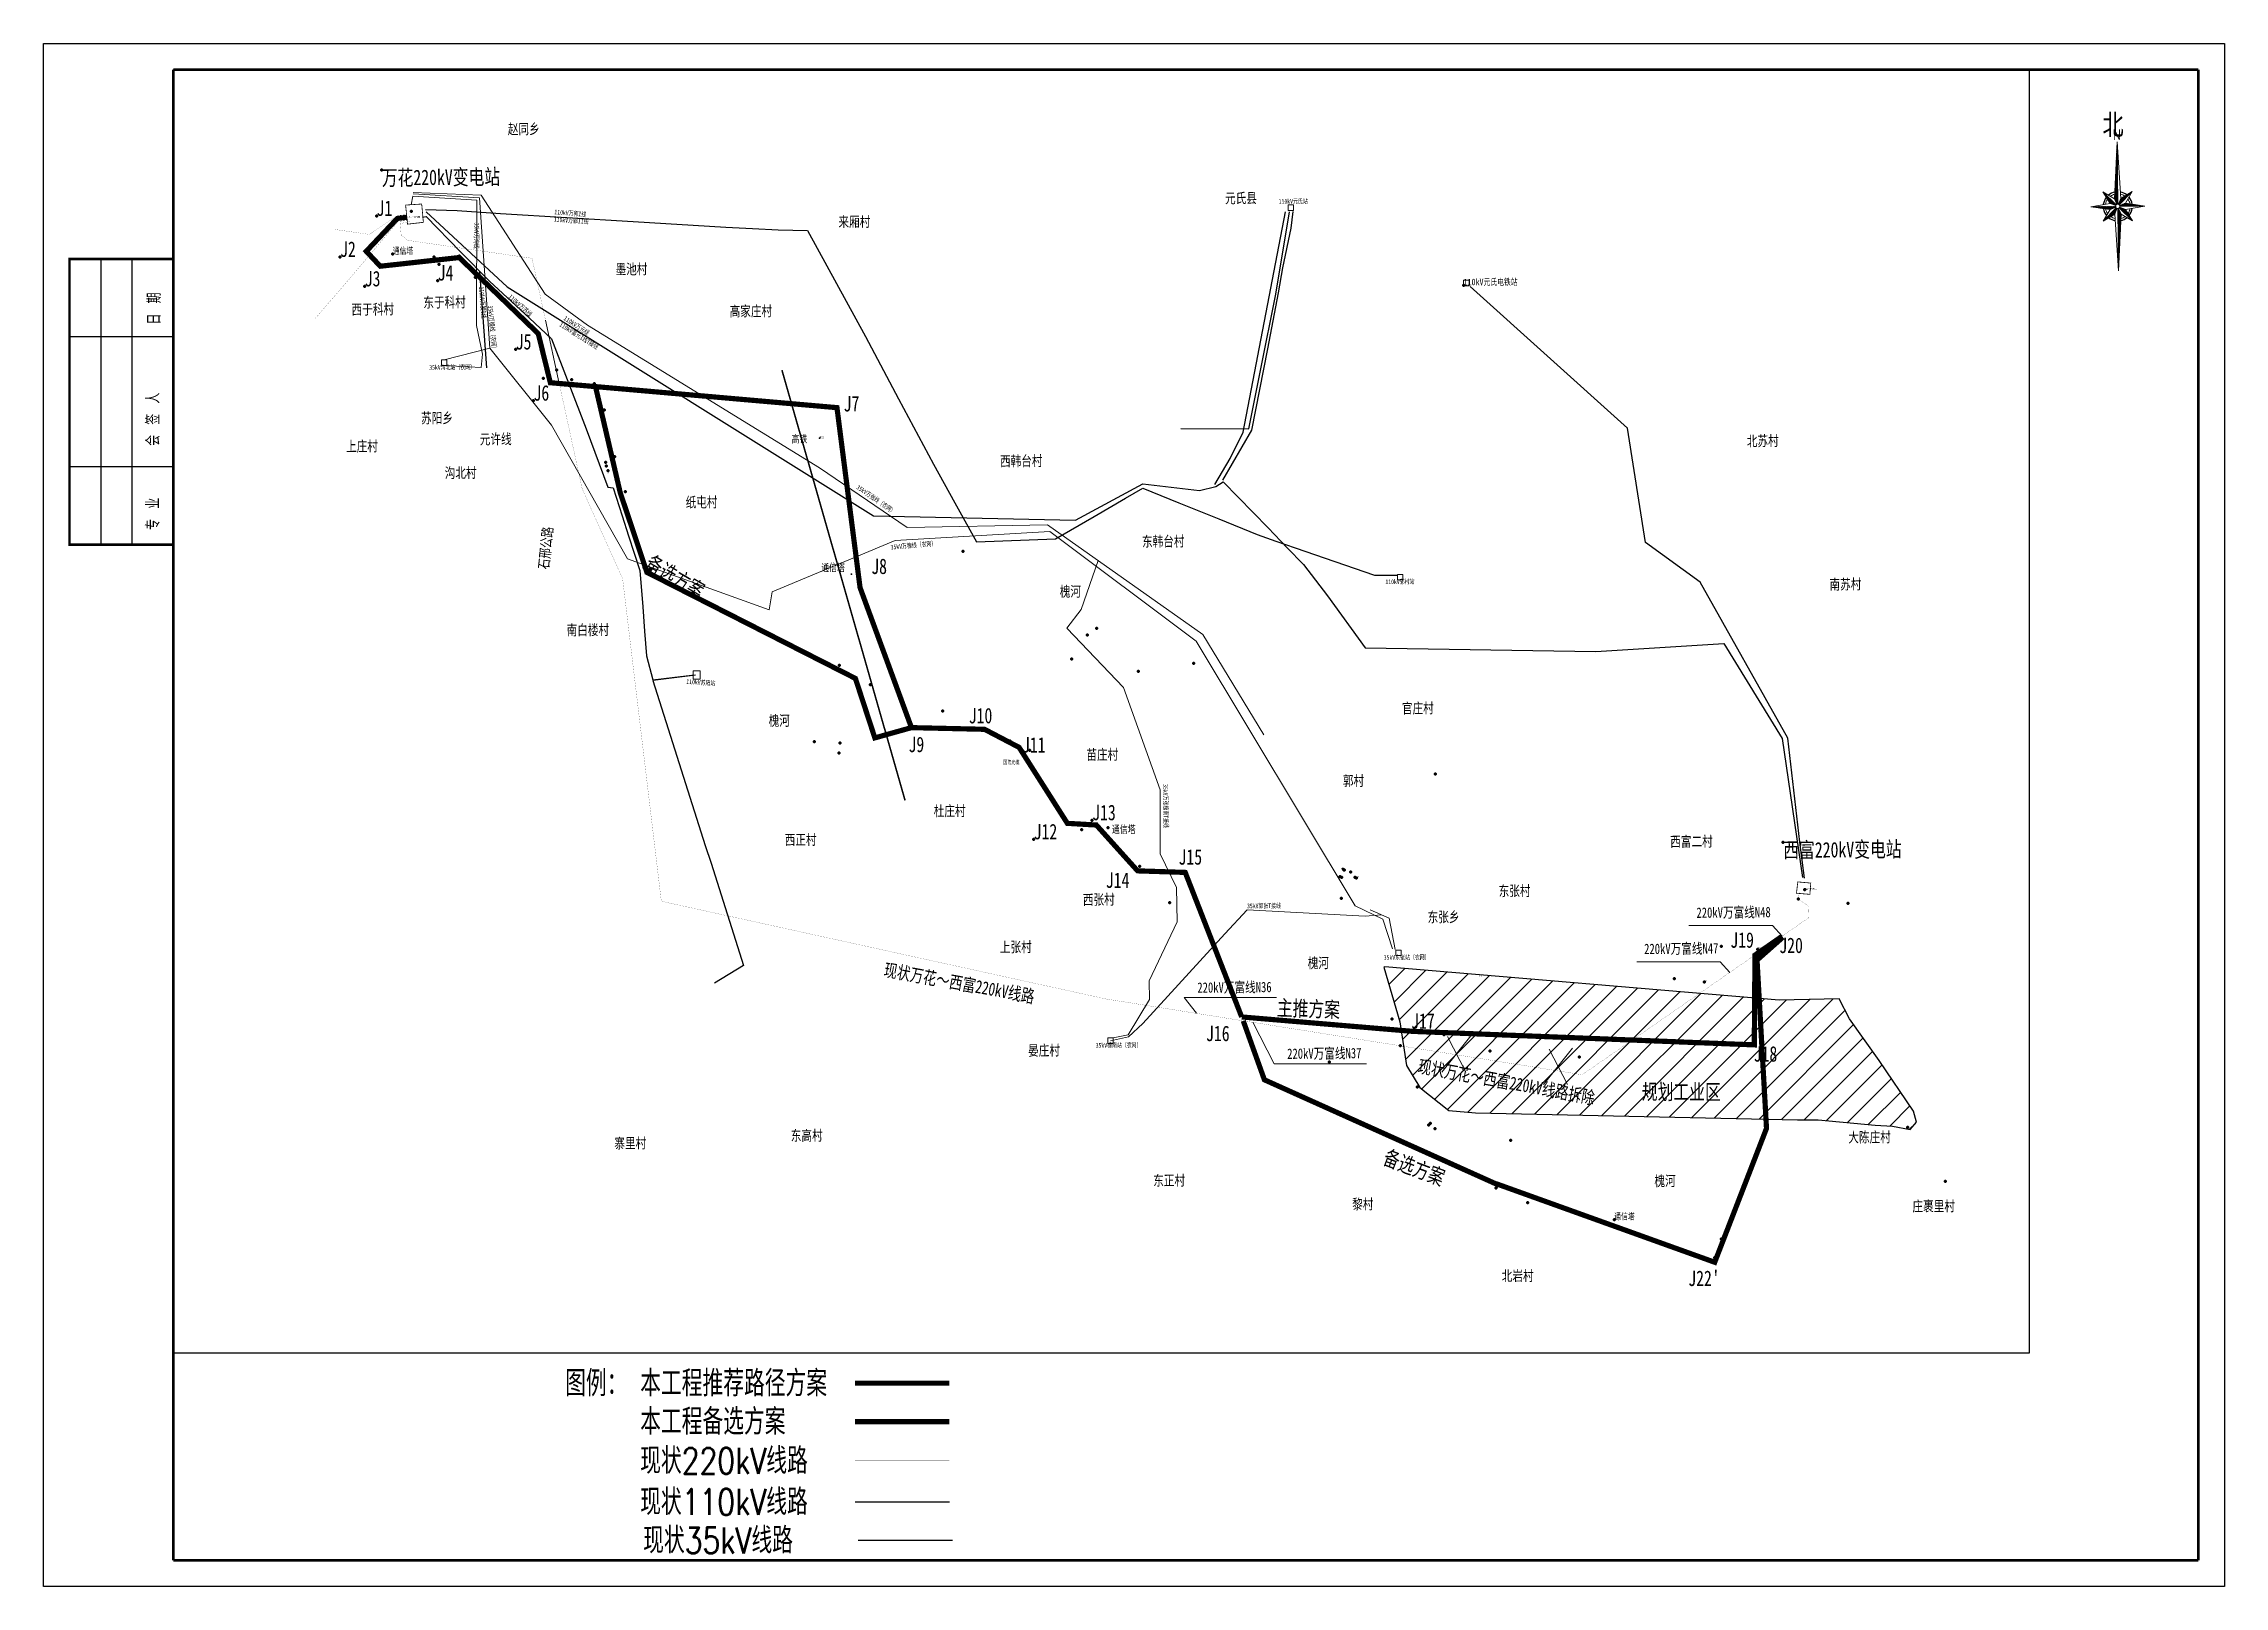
# Model space of a CAD drawing. Extents: x 536876 to 553676, y 4169885 to 4181765.
import ezdxf
from ezdxf.enums import TextEntityAlignment as Align

# ---------------------------------------------------------------- set-up
doc = ezdxf.new("R2010")
doc.units = 0
doc.header["$MEASUREMENT"] = 0
doc.header["$XCLIPFRAME"] = 0
doc.linetypes.add('OV_DASH', pattern=[0.75, 0.5, -0.25])
for name, color, linetype in [('110kV线路', 3, 'Continuous'), ('220kV线路', 6, 'Continuous'), ('35kV线路', 2, 'Continuous'), ('地物', 4, 'Continuous'), ('层61', 7, 'Continuous'), ('新建线路', 1, 'Continuous'), ('村庄', 7, 'Continuous'), ('热电厂承德上板城', 7, 'Continuous')]:
    doc.layers.add(name, color=color, linetype=linetype)
doc.layers.add('mainlayer', color=1, linetype='Continuous', lineweight=100)
doc.styles.add('HZ', font='simplex.shx', dxfattribs={"width": 0.8, "bigfont": 'hztxt.shx'})
doc.styles.add('st', font='', dxfattribs={"width": 0.75})
doc.styles.add('Style-WORKING', font='HZTXT.SHX', dxfattribs={"bigfont": 'HZTXT'})
doc.styles.add('TBFONT', font='txt.shx', dxfattribs={"width": 0.75, "bigfont": 'CHINA'})
doc.styles.get('st').set_extended_font_data('SimSun')
picture_1 = doc.add_image_def('image1.png', size_in_pixel=(15133, 11883))

msp = doc.modelspace()

# ---------------------------------------------------------------- texts
at = {"color": 1, "style": 'st', "width": 0.75}
msp.add_text('北', height=160, dxfattribs=at).set_placement((552737, 4181062))
at = {"color": 0, "style": 'TBFONT', "width": 0.85}
for s, p in [('日 期', (537780, 4179602)), ('会 签 人', (537771, 4178668)), ('专 业', (537771, 4178021))]:
    msp.add_text(s, height=104, rotation=90, dxfattribs=at).set_placement(p)
at = {"layer": '110kV线路', "style": 'st', "width": 0.75}
msp.add_text('110kV元氏电铁站', height=50, dxfattribs=at).set_placement((547816, 4179905))
at = {"layer": '110kV线路', "color": 3, "linetype": 'Continuous', "lineweight": -3, "style": 'HZ', "width": 0.8}
msp.add_text('现状110kV线路', height=200, dxfattribs=at).set_placement((541472, 4170435))
at = {"layer": '110kV线路', "char_height": 36, "attachment_point": 1, "style": 'st'}
for s, insert, rotation in [('110kV元氏站', (546391, 4180568), 0.5033), ('110kV万郭II线', (540808, 4180430), 356.3609), ('110kV万郭I线', (540813, 4180488), 355.2075), ('110kV万赞I线', (540266, 4179896), 274.635), ('110kV万苏线', (540478, 4179838), 317.4824), ('110kV富元I线T接线', (540865, 4179622), 327.9395), ('110kV万元线', (540898, 4179671), 326.7861), ('110kV郭村站', (547213, 4177639), 0.5033), ('110kV苏阳站', (541829, 4176871), 356.3609)]:
    msp.add_mtext(s, dxfattribs=dict(at, insert=insert, rotation=rotation))
at = {"layer": '220kV线路', "color": 6, "style": 'st', "width": 0.75}
msp.add_text('现状万花～西富220kV线路拆除', height=100, rotation=349.632, dxfattribs=at).set_placement((547458, 4173844))
at = {"layer": '220kV线路', "color": 6, "linetype": 'Continuous', "lineweight": -3, "style": 'HZ', "width": 0.8}
msp.add_text('现状220kV线路', height=200, dxfattribs=at).set_placement((541472, 4170752))
at = {"layer": '35kV线路', "linetype": 'Continuous', "lineweight": -3, "style": 'HZ', "width": 0.8}
msp.add_text('现状35kV线路', height=200, dxfattribs=at).set_placement((541495, 4170139))
at = {"layer": '35kV线路', "color": 2, "char_height": 36, "attachment_point": 1, "style": 'st'}
for s, insert, rotation in [('35kV万沟线', (540232, 4180388), 269.0311), ('35kV万槐线（农网）', (540335, 4179750), 275.1014), ('35kV沟北站（农网）', (539847, 4179290), 0.5033), ('35kV万张线（农网）', (543154, 4178370), 325.4458), ('35kV万槐线（农网）', (543400, 4177905), 5.1242), ('35kV万张槐南T接线', (545537, 4176063), 270.6942), ('35kV郭张T接线', (546147, 4175143), 0.5313), ('35kV东张站（农网）', (547200, 4174746), 0.5033), ('35kV槐南站（农网）', (544981, 4174069), 0.5033)]:
    msp.add_mtext(s, dxfattribs=dict(at, insert=insert, rotation=rotation))
at = {"layer": '35kV线路', "color": 2, "linetype": 'Continuous', "lineweight": 0, "insert": (539941, 4179330), "char_height": 0.2, "width": 115.71, "attachment_point": 1}
msp.add_mtext('\\pxsm1.5;{\\f@SimSun|b0|i0|c134|p0;35k\\f@SimSun|b1|i0|c134|p0;\\H1.166667x;\\C256;V沟北站（农网）}', dxfattribs=at)
at = {"layer": 'mainlayer', "color": 1, "style": 'st', "width": 0.75}
for s, height, p in [('J1', 12, (539600, 4180418)), ('第六个间隔左数', 12, (539688, 4180424, 525336663)), ('通信塔', 50, (539566, 4180145)), ('J3', 118.9, (539350, 4179896)), ('J2', 12, (539363, 4180163, 511705170)), ('J3', 12, (539460, 4180055)), ('J4', 118.9, (539912, 4179941)), ('J5', 119, (540513, 4179410)), ('J8', 12, (541219, 4178457)), ('国防光缆', 30, (544268, 4176217)), ('通信塔', 57.8, (545106, 4175686)), ('J17', 12, (546989, 4175340)), ('倒间隔', 12, (550080, 4174792)), ('J18', 12, (547933, 4174580)), ('J19', 12, (549670, 4174538, 285212726))]:
    msp.add_text(s, height=height, dxfattribs=at).set_placement(p)
at = {"layer": 'mainlayer', "color": 5, "style": 'st', "width": 0.75}
msp.add_text('J10', height=12, dxfattribs=at).set_placement((543132, 4176866, 978321472))
at = {"layer": 'mainlayer', "color": 6, "style": 'st', "width": 0.75}
msp.add_text('现状万花～西富220kV线路', height=100, rotation=349.632, dxfattribs=at).set_placement((543343, 4174587))
at = {"layer": 'mainlayer', "color": 1, "attachment_point": 1, "rotation": 0.5033, "style": 'st'}
for s, insert, char_height in [('万花220kV变电站', (539481, 4180792), 118.9), ('西富220kV变电站', (550277, 4175614), 119)]:
    msp.add_mtext(s, dxfattribs=dict(at, insert=insert, char_height=char_height))
at = {"layer": 'mainlayer', "color": 7, "char_height": 80, "attachment_point": 1, "rotation": 0.5033, "style": 'st'}
for s, insert in [('东张乡', (547538, 4175079)), ('220kV万富线N48', (549609, 4175113)), ('220kV万富线N47', (549206, 4174834)), ('槐河', (546614, 4174725)), ('220kV万富线N36', (545764, 4174536)), ('220kV万富线N37', (546456, 4174027))]:
    msp.add_mtext(s, dxfattribs=dict(at, insert=insert))
at = {"layer": '地物', "color": 1, "style": 'st', "width": 0.75}
for s, height, p in [('高铁', 57.8, (542638, 4178692)), ('通信塔', 12, (542853, 4178727)), ('通信塔', 57.8, (542867, 4177702)), ('通信塔', 50, (548976, 4172709))]:
    msp.add_text(s, height=height, dxfattribs=at).set_placement(p)
at = {"layer": '地物', "color": 4, "style": 'st', "width": 0.75}
msp.add_text('规划工业区', height=119, rotation=359.782, dxfattribs=at).set_placement((549188, 4173635))
at = {"layer": '新建线路', "color": 1, "style": 'st', "width": 0.75}
for s, height, p in [('J1', 118.9, (539441, 4180439)), ('J1', 118.9, (539441, 4180439)), ('J2', 118.9, (539160, 4180123)), ('J2', 118.9, (539160, 4180123)), ('J3', 118.9, (539350, 4179896)), ('J4', 118.9, (539912, 4179941)), ('J5', 119, (540513, 4179410)), ('J6', 119, (540650, 4179016)), ('J6', 119, (540650, 4179016)), ('J7', 119, (543039, 4178933)), ('J8', 119, (543252, 4177681)), ('J10', 119, (544003, 4176531)), ('J9', 119, (543539, 4176309)), ('J11', 119, (544413, 4176306)), ('J13', 119, (544954, 4175785)), ('J12', 119, (544503, 4175638)), ('J15', 119, (545619, 4175443)), ('J14', 119, (545059, 4175264)), ('西富220kV变电站', 12, (550442, 4175250)), ('J19', 119, (549870, 4174803)), ('J20', 119, (550247, 4174762)), ('J17', 119, (547411, 4174179)), ('J16', 119, (545831, 4174084)), ('J18', 119, (550050, 4173926))]:
    msp.add_text(s, height=height, dxfattribs=at).set_placement(p)
for s, rotation, p in [('备选方案', 329.7193, (541501, 4177731)), ('主推方案', 358.0894, (546375, 4174282))]:
    msp.add_text(s, height=119, rotation=rotation, dxfattribs=at).set_placement(p)
at = {"layer": '新建线路', "color": 5, "style": 'st', "width": 0.75}
msp.add_text('备选方案', height=119, rotation=339.3247, dxfattribs=at).set_placement((547186, 4173141))
msp.add_text("J22'", height=119, dxfattribs=at).set_placement((549546, 4172198))
at = {"layer": '新建线路', "color": 0, "linetype": 'Continuous', "lineweight": -3, "style": 'HZ', "width": 0.8}
msp.add_text('图例：', height=200, dxfattribs=at).set_placement((540894, 4171348))
at = {"layer": '新建线路', "color": 1, "linetype": 'Continuous', "lineweight": -3, "style": 'HZ', "width": 0.8}
msp.add_text('本工程推荐路径方案', height=200, dxfattribs=at).set_placement((541472, 4171348))
at = {"layer": '新建线路', "color": 5, "linetype": 'Continuous', "lineweight": -3, "style": 'HZ', "width": 0.8}
msp.add_text('本工程备选方案', height=200, dxfattribs=at).set_placement((541472, 4171053))
at = {"layer": '新建线路', "color": 1, "attachment_point": 1, "rotation": 0.5033, "style": 'st'}
for s, insert, char_height in [('万花220kV变电站', (539481, 4180792), 118.9), ('西富220kV变电站', (550277, 4175614), 119)]:
    msp.add_mtext(s, dxfattribs=dict(at, insert=insert, char_height=char_height))
at = {"layer": '村庄', "color": 7, "char_height": 80, "attachment_point": 1, "style": 'st'}
for s, insert, rotation in [('赵同乡', (540452, 4181147), 0.5033), ('元氏县', (545977, 4180615), 0.5033), ('来厢村', (542999, 4180433), 0.5033), ('墨池村', (541282, 4180068), 0.5033), ('西于科村', (539248, 4179758), 0.5033), ('东于科村', (539801, 4179812), 0.5033), ('高家庄村', (542161, 4179744), 0.5033), ('苏阳乡', (539784, 4178921), 0.5033), (' 上庄村', (539165, 4178704), 0.5033), ('元许线', (540236, 4178759), 0.5033), ('北苏村', (549997, 4178745), 0.5033), ('沟北村', (539966, 4178500), 0.5033), ('西韩台村', (544244, 4178590), 0.5033), ('纸屯村', (541822, 4178273), 0.5033), ('石邢公路', (540687, 4177723), 83.8231), ('东韩台村', (545338, 4177971), 0.5033), ('槐河', (544704, 4177586), 0.5033), ('南苏村', (550634, 4177641), 0.5033), ('南白楼村', (540905, 4177289), 0.5033), ('官庄村', (547340, 4176687), 0.5033), ('槐河', (542461, 4176591), 0.5033), ('苗庄村', (544909, 4176330), 0.5033), ('郭村', (546885, 4176128), 0.5033), ('杜庄村', (543733, 4175896), 0.5033), ('西正村', (542585, 4175674), 0.5033), ('西富二村', (549407, 4175660), 0.5033), ('西张村', (544882, 4175213), 0.5033), ('东张村', (548085, 4175280), 0.5033), ('上张村', (544243, 4174848), 0.5033), ('晏庄村', (544460, 4174052), 0.5033), ('寨里村', (541273, 4173337), 0.5033), ('东高村', (542632, 4173396), 0.5033), ('大陈庄村', (550779, 4173383), 0.5033), ('东正村', (545424, 4173050), 0.5033), ('槐河', (549285, 4173047), 0.5033), ('黎村', (546957, 4172868), 0.5033), ('庄裹里村', (551273, 4172852), 0.5033), ('北岩村', (548109, 4172316), 0.5033)]:
    msp.add_mtext(s, dxfattribs=dict(at, insert=insert, rotation=rotation))

# ---------------------------------------------------------------- blocks, each defined once
blk = doc.blocks.new('ZBZ1')
at = {"layer": '层61', "color": 6, "linetype": 'Continuous', "lineweight": 0}
for p, q in [((-0.1518, 0.3665), (0, 3.1)), ((0, 3.1), (0, 0.097)), ((-1.3, 0), (-0.102, 0)), ((-0.7071, 0.7071), (-0.074, 0.074)), ((-0.3573, 0.148), (-0.0959, 0.0397)), ((-0.1518, 0.3665), (-0.0398, 0.0962)), ((0.148, 0.3573), (0.0397, 0.0959)), ((0.153, 0.3694), (0.0407, 0.0984)), ((0.7071, 0.7071), (0.0745, 0.0745)), ((0.3701, 0.1533), (0.0908, 0.0376)), ((0.3687, 0.1527), (0.0908, 0.0376)), ((1.3, 0), (0.102, 0)), ((1.3, 0), (0.103, 0)), ((-0.7071, -0.7071), (-0.074, -0.074)), ((-0.7071, -0.7071), (-0.074, -0.074)), ((-0.3701, -0.1533), (-0.0908, -0.0376)), ((-0.1518, -0.3665), (-0.0399, -0.0962)), ((-0.148, -0.3573), (-0.0397, -0.0959)), ((0, -3.1), (0, -0.097)), ((0.1518, -0.3665), (0, -3.1)), ((0.1518, -0.3665), (0.0398, -0.0962)), ((0.1534, -0.3703), (0.0399, -0.0962)), ((0.7071, -0.7071), (0.0675, -0.0675)), ((0.3735, -0.1547), (0.0936, -0.0388)), ((0.3573, -0.148), (0.0959, -0.0397))]:
    blk.add_line(p, q, dxfattribs=at)
at = {"layer": '层61', "color": 6, "linetype": 'Continuous', "lineweight": 0, "flags": 128}
blk.add_lwpolyline([(0, 3.1), (0.153, 0.3694), (0.7071, 0.7071), (0.3687, 0.1527), (1.3, 0), (0.3735, -0.1547), (0.7071, -0.7071), (0.1534, -0.3703), (0, -3.1), (0, -3.1), (-0.1518, -0.3665), (-0.7071, -0.7071), (-0.3701, -0.1533), (-1.3, 0), (-0.3573, 0.148), (-0.7071, 0.7071), (-0.1518, 0.3665)], dxfattribs=at)
at = {"layer": '层61', "color": 6, "linetype": 'Continuous', "lineweight": 0}
blk.add_circle((0, 0), 0.1, dxfattribs=at)
at = {"layer": '层61', "color": 6, "linetype": 'Continuous', "lineweight": 30}
for start, end in [(140.930025, 171.986347), (101.374164, 128.775219), (51.610939, 78.998714), (7.94535, 38.50505), (188.583619, 218.761664), (230.842753, 259.215694), (281.262225, 308.748303), (321.289317, 351.489386)]:
    blk.add_arc((0, 0), 0.7, start, end, dxfattribs=at)
at = {"layer": '层61', "color": 6, "linetype": 'Continuous', "lineweight": 0}
for radius, start, end in [(0.6, 143.510797, 169.339647), (0.6, 103.804369, 125.268578), (0.1, 359.999994, 22.494419), (0.6, 54.650031, 76.102817), (0.6, 10.748592, 34.992017), (0.6, 191.422128, 215.047022), (0.6, 234.650028, 256.660744), (0.6, 283.897172, 305.268572), (0.6, 325.007975, 347.731147)]:
    blk.add_arc((0, 0), radius, start, end, dxfattribs=at)
at = {"layer": '热电厂承德上板城', "color": 6, "linetype": 'Continuous', "lineweight": 0}
for p, q in [((-0.0526, 2.1569), (-0.0362, 2.175)), ((-0.0526, 2.1288), (-0.0362, 2.1469)), ((-0.0526, 2.1007), (-0.0362, 2.1188)), ((-0.0507, 2.1871), (-0.0362, 2.2031)), ((-0.049, 2.217), (-0.0362, 2.2312)), ((-0.0474, 2.247), (-0.0362, 2.2593)), ((-0.0457, 2.2769), (-0.0362, 2.2874)), ((-0.044, 2.3068), (-0.0362, 2.3155)), ((-0.0424, 2.3368), (-0.0362, 2.3436)), ((-0.0407, 2.3667), (-0.0362, 2.3717)), ((-0.0391, 2.3966), (-0.0362, 2.3998)), ((-0.0374, 2.4266), (-0.0362, 2.4279)), ((-0.0262, 2.6346), (-0.0098, 2.6527)), ((-0.0262, 2.6065), (-0.0098, 2.6246)), ((-0.0262, 2.5784), (-0.0098, 2.5965)), ((-0.0262, 2.5503), (-0.0098, 2.5684)), ((-0.0262, 2.5222), (-0.0098, 2.5403)), ((-0.0262, 2.4941), (-0.0098, 2.5122)), ((-0.0262, 2.466), (-0.0098, 2.4841)), ((-0.0262, 2.4379), (-0.0098, 2.456)), ((-0.0262, 2.4098), (-0.0098, 2.4279)), ((-0.0262, 2.3817), (-0.0098, 2.3998)), ((-0.0262, 2.3536), (-0.0098, 2.3717)), ((-0.0262, 2.3255), (-0.0098, 2.3436)), ((-0.0262, 2.2974), (-0.0098, 2.3155)), ((-0.0262, 2.2693), (-0.0098, 2.2874)), ((-0.0262, 2.2412), (-0.0098, 2.2593)), ((-0.0262, 2.2131), (-0.0098, 2.2312)), ((-0.0262, 2.185), (-0.0098, 2.2031)), ((-0.0262, 2.1569), (-0.0098, 2.175)), ((-0.0262, 2.1288), (-0.0098, 2.1469)), ((-0.0262, 2.1007), (-0.0098, 2.1188)), ((-0.0242, 2.665), (-0.0098, 2.6808)), ((-0.0225, 2.6949), (-0.0098, 2.7089)), ((-0.0208, 2.7248), (-0.0098, 2.737)), ((-0.0192, 2.7548), (-0.0098, 2.7651)), ((-0.0175, 2.7847), (-0.0098, 2.7932)), ((-0.0158, 2.8146), (-0.0098, 2.8213)), ((-0.0142, 2.8446), (-0.0098, 2.8494)), ((-0.0125, 2.8745), (-0.0098, 2.8775)), ((-0.0109, 2.9044), (-0.0098, 2.9056)), ((-0.1054, 1.2015), (-0.089, 1.2196)), ((-0.1054, 1.1734), (-0.089, 1.1915)), ((-0.1054, 1.1453), (-0.089, 1.1634)), ((-0.1054, 1.1172), (-0.089, 1.1353)), ((-0.1054, 1.0891), (-0.089, 1.1072)), ((-0.1054, 1.061), (-0.089, 1.0791)), ((-0.1054, 1.0329), (-0.089, 1.051)), ((-0.1038, 1.2314), (-0.089, 1.2477)), ((-0.1021, 1.2613), (-0.089, 1.2758)), ((-0.1004, 1.2913), (-0.089, 1.3039)), ((-0.0988, 1.3212), (-0.089, 1.332)), ((-0.0971, 1.3511), (-0.089, 1.3601)), ((-0.0955, 1.3811), (-0.089, 1.3882)), ((-0.0938, 1.411), (-0.089, 1.4163)), ((-0.0921, 1.4409), (-0.089, 1.4444)), ((-0.0905, 1.4709), (-0.089, 1.4725)), ((-0.079, 1.6792), (-0.0626, 1.6973)), ((-0.079, 1.6511), (-0.0626, 1.6692)), ((-0.079, 1.623), (-0.0626, 1.6411)), ((-0.079, 1.5949), (-0.0626, 1.613)), ((-0.079, 1.5668), (-0.0626, 1.5849)), ((-0.079, 1.5387), (-0.0626, 1.5568)), ((-0.079, 1.5106), (-0.0626, 1.5287)), ((-0.079, 1.4825), (-0.0626, 1.5006)), ((-0.079, 1.4544), (-0.0626, 1.4725)), ((-0.079, 1.4263), (-0.0626, 1.4444)), ((-0.079, 1.3982), (-0.0626, 1.4163)), ((-0.079, 1.3701), (-0.0626, 1.3882)), ((-0.079, 1.342), (-0.0626, 1.3601)), ((-0.079, 1.3139), (-0.0626, 1.332)), ((-0.079, 1.2858), (-0.0626, 1.3039)), ((-0.079, 1.2577), (-0.0626, 1.2758)), ((-0.079, 1.2296), (-0.0626, 1.2477)), ((-0.079, 1.2015), (-0.0626, 1.2196)), ((-0.079, 1.1734), (-0.0626, 1.1915)), ((-0.079, 1.1453), (-0.0626, 1.1634)), ((-0.079, 1.1172), (-0.0626, 1.1353)), ((-0.079, 1.0891), (-0.0626, 1.1072)), ((-0.079, 1.061), (-0.0626, 1.0791)), ((-0.079, 1.0329), (-0.0626, 1.051)), ((-0.0772, 1.7093), (-0.0626, 1.7254)), ((-0.0756, 1.7392), (-0.0626, 1.7535)), ((-0.0739, 1.7691), (-0.0626, 1.7816)), ((-0.0722, 1.7991), (-0.0626, 1.8097)), ((-0.0706, 1.829), (-0.0626, 1.8378)), ((-0.0689, 1.8589), (-0.0626, 1.8659)), ((-0.0673, 1.8889), (-0.0626, 1.894)), ((-0.0656, 1.9188), (-0.0626, 1.9221)), ((-0.0639, 1.9487), (-0.0626, 1.9502)), ((-0.0526, 2.0726), (-0.0362, 2.0907)), ((-0.0526, 2.0445), (-0.0362, 2.0626)), ((-0.0526, 2.0164), (-0.0362, 2.0345)), ((-0.0526, 1.9883), (-0.0362, 2.0064)), ((-0.0526, 1.9602), (-0.0362, 1.9783)), ((-0.0526, 1.9321), (-0.0362, 1.9502)), ((-0.0526, 1.904), (-0.0362, 1.9221)), ((-0.0526, 1.8759), (-0.0362, 1.894)), ((-0.0526, 1.8478), (-0.0362, 1.8659)), ((-0.0526, 1.8197), (-0.0362, 1.8378)), ((-0.0526, 1.7916), (-0.0362, 1.8097)), ((-0.0526, 1.7635), (-0.0362, 1.7816)), ((-0.0526, 1.7354), (-0.0362, 1.7535)), ((-0.0526, 1.7073), (-0.0362, 1.7254)), ((-0.0526, 1.6792), (-0.0362, 1.6973)), ((-0.0526, 1.6511), (-0.0362, 1.6692)), ((-0.0526, 1.623), (-0.0362, 1.6411)), ((-0.0526, 1.5949), (-0.0362, 1.613)), ((-0.0526, 1.5668), (-0.0362, 1.5849)), ((-0.0526, 1.5387), (-0.0362, 1.5568)), ((-0.0526, 1.5106), (-0.0362, 1.5287)), ((-0.0526, 1.4825), (-0.0362, 1.5006)), ((-0.0526, 1.4544), (-0.0362, 1.4725)), ((-0.0526, 1.4263), (-0.0362, 1.4444)), ((-0.0526, 1.3982), (-0.0362, 1.4163)), ((-0.0526, 1.3701), (-0.0362, 1.3882)), ((-0.0526, 1.342), (-0.0362, 1.3601)), ((-0.0526, 1.3139), (-0.0362, 1.332)), ((-0.0526, 1.2858), (-0.0362, 1.3039)), ((-0.0526, 1.2577), (-0.0362, 1.2758)), ((-0.0526, 1.2296), (-0.0362, 1.2477)), ((-0.0526, 1.2015), (-0.0362, 1.2196)), ((-0.0526, 1.1734), (-0.0362, 1.1915)), ((-0.0526, 1.1453), (-0.0362, 1.1634)), ((-0.0526, 1.1172), (-0.0362, 1.1353)), ((-0.0526, 1.0891), (-0.0362, 1.1072)), ((-0.0526, 1.061), (-0.0362, 1.0791)), ((-0.0526, 1.0329), (-0.0362, 1.051)), ((-0.0262, 2.0726), (-0.0098, 2.0907)), ((-0.0262, 2.0445), (-0.0098, 2.0626)), ((-0.0262, 2.0164), (-0.0098, 2.0345)), ((-0.0262, 1.9883), (-0.0098, 2.0064)), ((-0.0262, 1.9602), (-0.0098, 1.9783)), ((-0.0262, 1.9321), (-0.0098, 1.9502)), ((-0.0262, 1.904), (-0.0098, 1.9221)), ((-0.0262, 1.8759), (-0.0098, 1.894)), ((-0.0262, 1.8478), (-0.0098, 1.8659)), ((-0.0262, 1.8197), (-0.0098, 1.8378)), ((-0.0262, 1.7916), (-0.0098, 1.8097)), ((-0.0262, 1.7635), (-0.0098, 1.7816)), ((-0.0262, 1.7354), (-0.0098, 1.7535)), ((-0.0262, 1.7073), (-0.0098, 1.7254)), ((-0.0262, 1.6792), (-0.0098, 1.6973)), ((-0.0262, 1.6511), (-0.0098, 1.6692)), ((-0.0262, 1.623), (-0.0098, 1.6411)), ((-0.0262, 1.5949), (-0.0098, 1.613)), ((-0.0262, 1.5668), (-0.0098, 1.5849)), ((-0.0262, 1.5387), (-0.0098, 1.5568)), ((-0.0262, 1.5106), (-0.0098, 1.5287)), ((-0.0262, 1.4825), (-0.0098, 1.5006)), ((-0.0262, 1.4544), (-0.0098, 1.4725)), ((-0.0262, 1.4263), (-0.0098, 1.4444)), ((-0.0262, 1.3982), (-0.0098, 1.4163)), ((-0.0262, 1.3701), (-0.0098, 1.3882)), ((-0.0262, 1.342), (-0.0098, 1.3601)), ((-0.0262, 1.3139), (-0.0098, 1.332)), ((-0.0262, 1.2858), (-0.0098, 1.3039)), ((-0.0262, 1.2577), (-0.0098, 1.2758)), ((-0.0262, 1.2296), (-0.0098, 1.2477)), ((-0.0262, 1.2015), (-0.0098, 1.2196)), ((-0.0262, 1.1734), (-0.0098, 1.1915)), ((-0.0262, 1.1453), (-0.0098, 1.1634)), ((-0.0262, 1.1172), (-0.0098, 1.1353)), ((-0.0262, 1.0891), (-0.0098, 1.1072)), ((-0.0262, 1.061), (-0.0098, 1.0791)), ((-0.0262, 1.0329), (-0.0098, 1.051)), ((-0.6985, 0.6933), (-0.696, 0.696)), ((-0.6836, 0.6806), (-0.6822, 0.6822)), ((-0.6773, 0.6595), (-0.6688, 0.6688)), ((-0.6572, 0.6525), (-0.655, 0.655)), ((-0.6561, 0.6256), (-0.6416, 0.6416)), ((-0.6457, 0.609), (-0.6408, 0.6144)), ((-0.6308, 0.6244), (-0.6278, 0.6278)), ((-0.6308, 0.5963), (-0.6144, 0.6144)), ((-0.6245, 0.5751), (-0.6144, 0.5863)), ((-0.6044, 0.5963), (-0.6005, 0.6005)), ((-0.6044, 0.5682), (-0.588, 0.5863)), ((-0.6033, 0.5413), (-0.588, 0.5582)), ((-0.5929, 0.5246), (-0.588, 0.5301)), ((-0.578, 0.5682), (-0.5733, 0.5733)), ((-0.578, 0.5401), (-0.5616, 0.5582)), ((-0.578, 0.512), (-0.5616, 0.5301)), ((-0.5718, 0.4908), (-0.5616, 0.502)), ((-0.5516, 0.5401), (-0.5461, 0.5461)), ((-0.5516, 0.512), (-0.5352, 0.5301)), ((-0.5516, 0.4839), (-0.5352, 0.502)), ((-0.5506, 0.4569), (-0.5352, 0.4739)), ((-0.5402, 0.4403), (-0.5352, 0.4458)), ((-0.5252, 0.512), (-0.5189, 0.5189)), ((-0.5252, 0.4839), (-0.5088, 0.502)), ((-0.5252, 0.4558), (-0.5088, 0.4739)), ((-0.5252, 0.4277), (-0.5088, 0.4458)), ((-0.519, 0.4064), (-0.5088, 0.4177)), ((-0.4988, 0.4839), (-0.4917, 0.4917)), ((-0.4988, 0.4558), (-0.4824, 0.4739)), ((-0.4988, 0.4277), (-0.4824, 0.4458)), ((-0.4988, 0.3996), (-0.4824, 0.4177)), ((-0.4978, 0.3726), (-0.4824, 0.3896)), ((-0.4874, 0.356), (-0.4824, 0.3615)), ((-0.4724, 0.4558), (-0.4645, 0.4645)), ((-0.4724, 0.4277), (-0.456, 0.4458)), ((-0.4724, 0.3996), (-0.456, 0.4177)), ((-0.4724, 0.3715), (-0.456, 0.3896)), ((-0.4724, 0.3434), (-0.456, 0.3615)), ((-0.4662, 0.3221), (-0.456, 0.3334)), ((-0.446, 0.4277), (-0.4373, 0.4373)), ((-0.446, 0.3996), (-0.4296, 0.4177)), ((-0.446, 0.3715), (-0.4296, 0.3896)), ((-0.446, 0.3434), (-0.4296, 0.3615)), ((-0.446, 0.3153), (-0.4296, 0.3334)), ((-0.445, 0.2883), (-0.4296, 0.3053)), ((-0.4346, 0.2716), (-0.4296, 0.2772)), ((-0.4196, 0.3996), (-0.4101, 0.4101)), ((-0.4196, 0.3715), (-0.4032, 0.3896)), ((-0.4196, 0.3434), (-0.4032, 0.3615)), ((-0.4196, 0.3153), (-0.4032, 0.3334)), ((-0.4196, 0.2872), (-0.4032, 0.3053)), ((-0.4196, 0.2591), (-0.4032, 0.2772)), ((-0.4135, 0.2378), (-0.4032, 0.2491)), ((-0.3932, 0.3715), (-0.3829, 0.3829)), ((-0.3932, 0.3434), (-0.3768, 0.3615)), ((-0.3932, 0.3153), (-0.3768, 0.3334)), ((-0.3932, 0.2872), (-0.3768, 0.3053)), ((-0.3932, 0.2591), (-0.3768, 0.2772)), ((-0.3932, 0.231), (-0.3768, 0.2491)), ((-0.3923, 0.2039), (-0.3768, 0.221)), ((-0.3819, 0.1873), (-0.3768, 0.1929)), ((-0.3668, 0.3434), (-0.3557, 0.3557)), ((-0.3668, 0.3153), (-0.3504, 0.3334)), ((-0.3668, 0.2872), (-0.3504, 0.3053)), ((-0.3668, 0.2591), (-0.3504, 0.2772)), ((-0.3668, 0.231), (-0.3504, 0.2491)), ((-0.3668, 0.2029), (-0.3504, 0.221)), ((-0.3668, 0.1748), (-0.3504, 0.1929)), ((-0.3607, 0.1534), (-0.3504, 0.1648)), ((-0.3404, 0.3153), (-0.3285, 0.3285)), ((-0.3404, 0.2872), (-0.324, 0.3053)), ((-0.3404, 0.2591), (-0.324, 0.2772)), ((-0.3404, 0.231), (-0.324, 0.2491)), ((-0.3404, 0.2029), (-0.324, 0.221)), ((-0.3404, 0.1748), (-0.324, 0.1929)), ((-0.3404, 0.1467), (-0.324, 0.1648)), ((-0.3256, 0.1349), (-0.324, 0.1367)), ((-0.314, 0.2872), (-0.3013, 0.3013)), ((-0.314, 0.2591), (-0.2976, 0.2772)), ((-0.314, 0.231), (-0.2976, 0.2491)), ((-0.314, 0.2029), (-0.2976, 0.221)), ((-0.314, 0.1748), (-0.2976, 0.1929)), ((-0.314, 0.1467), (-0.2976, 0.1648)), ((-0.3065, 0.1269), (-0.2976, 0.1367)), ((-0.2876, 0.2591), (-0.2741, 0.2741)), ((-0.2876, 0.231), (-0.2712, 0.2491)), ((-0.2876, 0.2029), (-0.2712, 0.221)), ((-0.2876, 0.1748), (-0.2712, 0.1929)), ((-0.2876, 0.1467), (-0.2712, 0.1648)), ((-0.2876, 0.1186), (-0.2712, 0.1367)), ((-0.2612, 0.2591), (-0.2602, 0.2602)), ((-0.2612, 0.231), (-0.2468, 0.2468)), ((-0.2612, 0.2029), (-0.2448, 0.221)), ((-0.2612, 0.1748), (-0.2448, 0.1929)), ((-0.2612, 0.1467), (-0.2448, 0.1648)), ((-0.2612, 0.1186), (-0.2448, 0.1367)), ((-0.2495, 0.1034), (-0.2448, 0.1086)), ((-0.2348, 0.231), (-0.233, 0.233)), ((-0.2348, 0.2029), (-0.2196, 0.2196)), ((-0.2348, 0.1748), (-0.2184, 0.1929)), ((-0.2348, 0.1467), (-0.2184, 0.1648)), ((-0.2348, 0.1186), (-0.2184, 0.1367)), ((-0.2304, 0.0954), (-0.2184, 0.1086)), ((-0.2084, 0.2029), (-0.2058, 0.2058)), ((-0.2084, 0.1748), (-0.192, 0.1929)), ((-0.2084, 0.1467), (-0.192, 0.1648)), ((-0.2084, 0.1186), (-0.192, 0.1367)), ((-0.2084, 0.0905), (-0.192, 0.1086)), ((-0.1926, 0.0798), (-0.192, 0.0805)), ((-0.182, 0.1748), (-0.1786, 0.1786)), ((-0.182, 0.1467), (-0.1656, 0.1648)), ((-0.182, 0.1186), (-0.1656, 0.1367)), ((-0.182, 0.0905), (-0.1656, 0.1086)), ((-0.1735, 0.0718), (-0.1656, 0.0805)), ((-0.1556, 0.1467), (-0.1514, 0.1514)), ((-0.1556, 0.1186), (-0.1392, 0.1367)), ((-0.1556, 0.0905), (-0.1392, 0.1086)), ((-0.1543, 0.0639), (-0.1392, 0.0805)), ((-0.1515, 0.3659), (-0.1418, 0.3766)), ((-0.1502, 0.3954), (-0.1418, 0.4047)), ((-0.1485, 0.4254), (-0.1418, 0.4328)), ((-0.1469, 0.4553), (-0.1418, 0.4609)), ((-0.1452, 0.4852), (-0.1418, 0.489)), ((-0.1435, 0.5152), (-0.1418, 0.5171)), ((-0.1435, 0.3466), (-0.1418, 0.3485)), ((-0.1318, 0.7238), (-0.1154, 0.7419)), ((-0.1318, 0.6957), (-0.1154, 0.7138)), ((-0.1318, 0.6676), (-0.1154, 0.6857)), ((-0.1318, 0.6395), (-0.1154, 0.6576)), ((-0.1318, 0.6114), (-0.1154, 0.6295)), ((-0.1318, 0.5833), (-0.1154, 0.6014)), ((-0.1318, 0.5552), (-0.1154, 0.5733)), ((-0.1318, 0.5271), (-0.1154, 0.5452)), ((-0.1318, 0.499), (-0.1154, 0.5171)), ((-0.1318, 0.4709), (-0.1154, 0.489)), ((-0.1318, 0.4428), (-0.1154, 0.4609)), ((-0.1318, 0.4147), (-0.1154, 0.4328)), ((-0.1318, 0.3866), (-0.1154, 0.4047)), ((-0.1318, 0.3585), (-0.1154, 0.3766)), ((-0.1318, 0.3304), (-0.1154, 0.3485)), ((-0.1303, 0.7535), (-0.1154, 0.77)), ((-0.1292, 0.1186), (-0.1242, 0.1242)), ((-0.1292, 0.0905), (-0.1128, 0.1086)), ((-0.1292, 0.0624), (-0.1128, 0.0805)), ((-0.1286, 0.7835), (-0.1154, 0.7981)), ((-0.1273, 0.3073), (-0.1154, 0.3204)), ((-0.127, 0.8134), (-0.1154, 0.8262)), ((-0.1253, 0.8434), (-0.1154, 0.8543)), ((-0.1237, 0.8733), (-0.1154, 0.8824)), ((-0.122, 0.9032), (-0.1154, 0.9105)), ((-0.1203, 0.9332), (-0.1154, 0.9386)), ((-0.1193, 0.288), (-0.1154, 0.2923)), ((-0.1187, 0.9631), (-0.1154, 0.9667)), ((-0.117, 0.993), (-0.1154, 0.9948)), ((-0.1166, 0.0483), (-0.1128, 0.0524)), ((-0.1054, 1.0048), (-0.089, 1.0229)), ((-0.1054, 0.9767), (-0.089, 0.9948)), ((-0.1054, 0.9486), (-0.089, 0.9667)), ((-0.1054, 0.9205), (-0.089, 0.9386)), ((-0.1054, 0.8924), (-0.089, 0.9105)), ((-0.1054, 0.8643), (-0.089, 0.8824)), ((-0.1054, 0.8362), (-0.089, 0.8543)), ((-0.1054, 0.8081), (-0.089, 0.8262)), ((-0.1054, 0.78), (-0.089, 0.7981)), ((-0.1054, 0.7519), (-0.089, 0.77)), ((-0.1054, 0.7238), (-0.089, 0.7419)), ((-0.1054, 0.6957), (-0.089, 0.7138)), ((-0.1054, 0.6676), (-0.089, 0.6857)), ((-0.1054, 0.6395), (-0.089, 0.6576)), ((-0.1054, 0.6114), (-0.089, 0.6295)), ((-0.1054, 0.5833), (-0.089, 0.6014)), ((-0.1054, 0.5552), (-0.089, 0.5733)), ((-0.1054, 0.5271), (-0.089, 0.5452)), ((-0.1054, 0.499), (-0.089, 0.5171)), ((-0.1054, 0.4709), (-0.089, 0.489)), ((-0.1054, 0.4428), (-0.089, 0.4609)), ((-0.1054, 0.4147), (-0.089, 0.4328)), ((-0.1054, 0.3866), (-0.089, 0.4047)), ((-0.1054, 0.3585), (-0.089, 0.3766)), ((-0.1054, 0.3304), (-0.089, 0.3485)), ((-0.1054, 0.3023), (-0.089, 0.3204)), ((-0.1054, 0.2742), (-0.089, 0.2923)), ((-0.103, 0.2487), (-0.089, 0.2642)), ((-0.1028, 0.0905), (-0.097, 0.097)), ((-0.1028, 0.0624), (-0.0864, 0.0805)), ((-0.0974, 0.0403), (-0.0911, 0.0472)), ((-0.095, 0.2295), (-0.089, 0.2361)), ((-0.079, 1.0048), (-0.0626, 1.0229)), ((-0.079, 0.9767), (-0.0626, 0.9948)), ((-0.079, 0.9486), (-0.0626, 0.9667)), ((-0.079, 0.9205), (-0.0626, 0.9386)), ((-0.079, 0.8924), (-0.0626, 0.9105)), ((-0.079, 0.8643), (-0.0626, 0.8824)), ((-0.079, 0.8362), (-0.0626, 0.8543)), ((-0.079, 0.8081), (-0.0626, 0.8262)), ((-0.079, 0.78), (-0.0626, 0.7981)), ((-0.079, 0.7519), (-0.0626, 0.77)), ((-0.079, 0.7238), (-0.0626, 0.7419)), ((-0.079, 0.6957), (-0.0626, 0.7138)), ((-0.079, 0.6676), (-0.0626, 0.6857)), ((-0.079, 0.6395), (-0.0626, 0.6576)), ((-0.079, 0.6114), (-0.0626, 0.6295)), ((-0.079, 0.5833), (-0.0626, 0.6014)), ((-0.079, 0.5552), (-0.0626, 0.5733)), ((-0.079, 0.5271), (-0.0626, 0.5452)), ((-0.079, 0.499), (-0.0626, 0.5171)), ((-0.079, 0.4709), (-0.0626, 0.489)), ((-0.079, 0.4428), (-0.0626, 0.4609)), ((-0.079, 0.4147), (-0.0626, 0.4328)), ((-0.079, 0.3866), (-0.0626, 0.4047)), ((-0.079, 0.3585), (-0.0626, 0.3766)), ((-0.079, 0.3304), (-0.0626, 0.3485)), ((-0.079, 0.3023), (-0.0626, 0.3204)), ((-0.079, 0.2742), (-0.0626, 0.2923)), ((-0.079, 0.2461), (-0.0626, 0.2642)), ((-0.079, 0.218), (-0.0626, 0.2361)), ((-0.079, 0.1899), (-0.0626, 0.208)), ((-0.0708, 0.1709), (-0.0626, 0.1799)), ((-0.0526, 1.0048), (-0.0362, 1.0229)), ((-0.0526, 0.9767), (-0.0362, 0.9948)), ((-0.0526, 0.9486), (-0.0362, 0.9667)), ((-0.0526, 0.9205), (-0.0362, 0.9386)), ((-0.0526, 0.8924), (-0.0362, 0.9105)), ((-0.0526, 0.8643), (-0.0362, 0.8824)), ((-0.0526, 0.8362), (-0.0362, 0.8543)), ((-0.0526, 0.8081), (-0.0362, 0.8262)), ((-0.0526, 0.78), (-0.0362, 0.7981)), ((-0.0526, 0.7519), (-0.0362, 0.77)), ((-0.0526, 0.7238), (-0.0362, 0.7419)), ((-0.0526, 0.6957), (-0.0362, 0.7138)), ((-0.0526, 0.6676), (-0.0362, 0.6857)), ((-0.0526, 0.6395), (-0.0362, 0.6576)), ((-0.0526, 0.6114), (-0.0362, 0.6295)), ((-0.0526, 0.5833), (-0.0362, 0.6014)), ((-0.0526, 0.5552), (-0.0362, 0.5733)), ((-0.0526, 0.5271), (-0.0362, 0.5452)), ((-0.0526, 0.499), (-0.0362, 0.5171)), ((-0.0526, 0.4709), (-0.0362, 0.489)), ((-0.0526, 0.4428), (-0.0362, 0.4609)), ((-0.0526, 0.4147), (-0.0362, 0.4328)), ((-0.0526, 0.3866), (-0.0362, 0.4047)), ((-0.0526, 0.3585), (-0.0362, 0.3766)), ((-0.0526, 0.3304), (-0.0362, 0.3485)), ((-0.0526, 0.3023), (-0.0362, 0.3204)), ((-0.0526, 0.2742), (-0.0362, 0.2923)), ((-0.0526, 0.2461), (-0.0362, 0.2642)), ((-0.0526, 0.218), (-0.0362, 0.2361)), ((-0.0526, 0.1899), (-0.0362, 0.208)), ((-0.0526, 0.1618), (-0.0362, 0.1799)), ((-0.0526, 0.1337), (-0.0362, 0.1518)), ((-0.0465, 0.1123), (-0.0362, 0.1237)), ((-0.0262, 1.0048), (-0.0098, 1.0229)), ((-0.0262, 0.9767), (-0.0098, 0.9948)), ((-0.0262, 0.9486), (-0.0098, 0.9667)), ((-0.0262, 0.9205), (-0.0098, 0.9386)), ((-0.0262, 0.8924), (-0.0098, 0.9105)), ((-0.0262, 0.8643), (-0.0098, 0.8824)), ((-0.0262, 0.8362), (-0.0098, 0.8543)), ((-0.0262, 0.8081), (-0.0098, 0.8262)), ((-0.0262, 0.78), (-0.0098, 0.7981)), ((-0.0262, 0.7519), (-0.0098, 0.77)), ((-0.0262, 0.7238), (-0.0098, 0.7419)), ((-0.0262, 0.6957), (-0.0098, 0.7138)), ((-0.0262, 0.6676), (-0.0098, 0.6857)), ((-0.0262, 0.6395), (-0.0098, 0.6576)), ((-0.0262, 0.6114), (-0.0098, 0.6295)), ((-0.0262, 0.5833), (-0.0098, 0.6014)), ((-0.0262, 0.5552), (-0.0098, 0.5733)), ((-0.0262, 0.5271), (-0.0098, 0.5452)), ((-0.0262, 0.499), (-0.0098, 0.5171)), ((-0.0262, 0.4709), (-0.0098, 0.489)), ((-0.0262, 0.4428), (-0.0098, 0.4609)), ((-0.0262, 0.4147), (-0.0098, 0.4328)), ((-0.0262, 0.3866), (-0.0098, 0.4047)), ((-0.0262, 0.3585), (-0.0098, 0.3766)), ((-0.0262, 0.3304), (-0.0098, 0.3485)), ((-0.0262, 0.3023), (-0.0098, 0.3204)), ((-0.0262, 0.2742), (-0.0098, 0.2923)), ((-0.0262, 0.2461), (-0.0098, 0.2642)), ((-0.0262, 0.218), (-0.0098, 0.2361)), ((-0.0262, 0.1899), (-0.0098, 0.208)), ((-0.0262, 0.1618), (-0.0098, 0.1799)), ((-0.0262, 0.1337), (-0.0098, 0.1518)), ((-0.0262, 0.1056), (-0.0098, 0.1237)), ((0.0403, 0.0974), (0.0472, 0.0911)), ((0.0483, 0.1166), (0.0524, 0.1128)), ((0.0624, 0.1292), (0.0805, 0.1128)), ((0.0624, 0.1028), (0.0805, 0.0864)), ((0.0639, 0.1543), (0.0805, 0.1392)), ((0.0718, 0.1735), (0.0805, 0.1656)), ((0.0798, 0.1926), (0.0805, 0.192)), ((0.0905, 0.2084), (0.1086, 0.192)), ((0.0905, 0.182), (0.1086, 0.1656)), ((0.0905, 0.1556), (0.1086, 0.1392)), ((0.0905, 0.1292), (0.1086, 0.1128)), ((0.0905, 0.1028), (0.097, 0.097)), ((0.0954, 0.2304), (0.1086, 0.2184)), ((0.1194, 0.0469), (0.103, 0.0288)), ((0.1194, 0.0188), (0.103, 0.0007)), ((0.1034, 0.2495), (0.1086, 0.2448)), ((0.1186, 0.2612), (0.1367, 0.2448)), ((0.1186, 0.2348), (0.1367, 0.2184)), ((0.1186, 0.2084), (0.1367, 0.192)), ((0.1186, 0.182), (0.1367, 0.1656)), ((0.1186, 0.1556), (0.1367, 0.1392)), ((0.1186, 0.1292), (0.1242, 0.1242)), ((0.1269, 0.3065), (0.1367, 0.2976)), ((0.1458, 0.0469), (0.1294, 0.0288)), ((0.1458, 0.0188), (0.1294, 0.0007)), ((0.1349, 0.3256), (0.1367, 0.324)), ((0.1467, 0.3404), (0.1648, 0.324)), ((0.1467, 0.314), (0.1648, 0.2976)), ((0.1467, 0.2876), (0.1648, 0.2712)), ((0.1467, 0.2612), (0.1648, 0.2448)), ((0.1467, 0.2348), (0.1648, 0.2184)), ((0.1467, 0.2084), (0.1648, 0.192)), ((0.1467, 0.182), (0.1648, 0.1656)), ((0.1467, 0.1556), (0.1514, 0.1514)), ((0.1534, 0.3607), (0.1648, 0.3504)), ((0.1669, 0.0691), (0.1558, 0.0569)), ((0.1722, 0.0469), (0.1558, 0.0288)), ((0.1722, 0.0188), (0.1558, 0.0007)), ((0.1748, 0.3668), (0.1929, 0.3504)), ((0.1748, 0.3404), (0.1929, 0.324)), ((0.1748, 0.314), (0.1929, 0.2976)), ((0.1748, 0.2876), (0.1929, 0.2712)), ((0.1748, 0.2612), (0.1929, 0.2448)), ((0.1748, 0.2348), (0.1929, 0.2184)), ((0.1748, 0.182), (0.1786, 0.1786)), ((0.1986, 0.075), (0.1822, 0.0569)), ((0.1986, 0.0469), (0.1822, 0.0288)), ((0.1986, 0.0188), (0.1822, 0.0007)), ((0.1873, 0.3819), (0.1929, 0.3768)), ((0.2029, 0.3668), (0.221, 0.3504)), ((0.2029, 0.3404), (0.221, 0.324)), ((0.2029, 0.314), (0.221, 0.2976)), ((0.2029, 0.2876), (0.221, 0.2712)), ((0.2029, 0.2612), (0.221, 0.2448)), ((0.2029, 0.2348), (0.2196, 0.2196)), ((0.2029, 0.2084), (0.2058, 0.2058)), ((0.2039, 0.3923), (0.221, 0.3768)), ((0.2106, 0.0872), (0.2086, 0.085)), ((0.225, 0.075), (0.2086, 0.0569)), ((0.225, 0.0469), (0.2086, 0.0288)), ((0.225, 0.0188), (0.2086, 0.0007)), ((0.231, 0.3932), (0.2491, 0.3768)), ((0.231, 0.3668), (0.2491, 0.3504)), ((0.231, 0.3404), (0.2491, 0.324)), ((0.231, 0.314), (0.2491, 0.2976)), ((0.231, 0.2876), (0.2491, 0.2712)), ((0.231, 0.2612), (0.2468, 0.2468)), ((0.231, 0.2348), (0.233, 0.233)), ((0.2514, 0.1031), (0.235, 0.085)), ((0.2514, 0.075), (0.235, 0.0569)), ((0.2514, 0.0469), (0.235, 0.0288)), ((0.2514, 0.0188), (0.235, 0.0007)), ((0.2378, 0.4135), (0.2491, 0.4032)), ((0.2591, 0.4196), (0.2772, 0.4032)), ((0.2591, 0.3932), (0.2772, 0.3768)), ((0.2591, 0.3668), (0.2772, 0.3504)), ((0.2591, 0.3404), (0.2772, 0.324)), ((0.2591, 0.314), (0.2772, 0.2976)), ((0.2591, 0.2876), (0.2741, 0.2741)), ((0.2591, 0.2612), (0.2602, 0.2602)), ((0.2778, 0.1031), (0.2614, 0.085)), ((0.2778, 0.075), (0.2614, 0.0569)), ((0.2778, 0.0469), (0.2614, 0.0288)), ((0.2778, 0.0188), (0.2614, 0.0007)), ((0.2716, 0.4346), (0.2772, 0.4296)), ((0.2872, 0.4196), (0.3053, 0.4032)), ((0.2872, 0.3932), (0.3053, 0.3768)), ((0.2872, 0.3668), (0.3053, 0.3504)), ((0.2872, 0.3404), (0.3053, 0.324)), ((0.2872, 0.314), (0.3013, 0.3013)), ((0.2967, 0.1229), (0.2878, 0.1131)), ((0.3042, 0.1031), (0.2878, 0.085)), ((0.3042, 0.075), (0.2878, 0.0569)), ((0.3042, 0.0469), (0.2878, 0.0288)), ((0.3042, 0.0188), (0.2878, 0.0007)), ((0.2883, 0.445), (0.3053, 0.4296)), ((0.3306, 0.1312), (0.3142, 0.1131)), ((0.3306, 0.1031), (0.3142, 0.085)), ((0.3306, 0.075), (0.3142, 0.0569)), ((0.3306, 0.0469), (0.3142, 0.0288)), ((0.3306, 0.0188), (0.3142, 0.0007)), ((0.3153, 0.446), (0.3334, 0.4296)), ((0.3153, 0.4196), (0.3334, 0.4032)), ((0.3153, 0.3932), (0.3334, 0.3768)), ((0.3153, 0.3668), (0.3334, 0.3504)), ((0.3153, 0.3404), (0.3285, 0.3285)), ((0.3221, 0.4662), (0.3334, 0.456)), ((0.357, 0.1312), (0.3406, 0.1131)), ((0.357, 0.1031), (0.3406, 0.085)), ((0.357, 0.075), (0.3406, 0.0569)), ((0.357, 0.0469), (0.3406, 0.0288)), ((0.357, 0.0188), (0.3406, 0.0007)), ((0.3434, 0.4724), (0.3615, 0.456)), ((0.3434, 0.446), (0.3615, 0.4296)), ((0.3434, 0.4196), (0.3615, 0.4032)), ((0.3434, 0.3932), (0.3615, 0.3768)), ((0.3434, 0.3668), (0.3557, 0.3557)), ((0.356, 0.4874), (0.3615, 0.4824)), ((0.3769, 0.1522), (0.367, 0.1412)), ((0.3834, 0.1312), (0.367, 0.1131)), ((0.3834, 0.1031), (0.367, 0.085)), ((0.3834, 0.075), (0.367, 0.0569)), ((0.3834, 0.0469), (0.367, 0.0288)), ((0.3834, 0.0188), (0.367, 0.0007)), ((0.3715, 0.4724), (0.3896, 0.456)), ((0.3715, 0.446), (0.3896, 0.4296)), ((0.3715, 0.4196), (0.3896, 0.4032)), ((0.3715, 0.3932), (0.3829, 0.3829)), ((0.3726, 0.4978), (0.3896, 0.4824)), ((0.3999, 0.1484), (0.3934, 0.1412)), ((0.4098, 0.1312), (0.3934, 0.1131)), ((0.4098, 0.1031), (0.3934, 0.085)), ((0.4098, 0.075), (0.3934, 0.0569)), ((0.4098, 0.0469), (0.3934, 0.0288)), ((0.4098, 0.0188), (0.3934, 0.0007)), ((0.3996, 0.4988), (0.4177, 0.4824)), ((0.3996, 0.4724), (0.4177, 0.456)), ((0.3996, 0.446), (0.4177, 0.4296)), ((0.3996, 0.4196), (0.4101, 0.4101)), ((0.4064, 0.519), (0.4177, 0.5088)), ((0.4229, 0.1446), (0.4198, 0.1412)), ((0.4362, 0.1312), (0.4198, 0.1131)), ((0.4362, 0.1031), (0.4198, 0.085)), ((0.4362, 0.075), (0.4198, 0.0569)), ((0.4362, 0.0469), (0.4198, 0.0288)), ((0.4362, 0.0188), (0.4198, 0.0007)), ((0.4277, 0.5252), (0.4458, 0.5088)), ((0.4277, 0.4988), (0.4458, 0.4824)), ((0.4277, 0.4724), (0.4458, 0.456)), ((0.4277, 0.446), (0.4373, 0.4373)), ((0.4403, 0.5402), (0.4458, 0.5352)), ((0.4626, 0.1312), (0.4462, 0.1131)), ((0.4626, 0.1031), (0.4462, 0.085)), ((0.4626, 0.075), (0.4462, 0.0569)), ((0.4626, 0.0469), (0.4462, 0.0288)), ((0.4626, 0.0188), (0.4462, 0.0007)), ((0.4558, 0.5252), (0.4739, 0.5088)), ((0.4558, 0.4988), (0.4739, 0.4824)), ((0.4558, 0.4724), (0.4645, 0.4645)), ((0.4569, 0.5506), (0.4739, 0.5352)), ((0.489, 0.1312), (0.4726, 0.1131)), ((0.489, 0.1031), (0.4726, 0.085)), ((0.489, 0.075), (0.4726, 0.0569)), ((0.489, 0.0469), (0.4726, 0.0288)), ((0.489, 0.0188), (0.4726, 0.0007)), ((0.4839, 0.5516), (0.502, 0.5352)), ((0.4839, 0.5252), (0.502, 0.5088)), ((0.4839, 0.4988), (0.4917, 0.4917)), ((0.4908, 0.5718), (0.502, 0.5616)), ((0.5139, 0.1296), (0.499, 0.1131)), ((0.5154, 0.1031), (0.499, 0.085)), ((0.5154, 0.075), (0.499, 0.0569)), ((0.5154, 0.0469), (0.499, 0.0288)), ((0.5154, 0.0188), (0.499, 0.0007)), ((0.512, 0.578), (0.5301, 0.5616)), ((0.512, 0.5516), (0.5301, 0.5352)), ((0.512, 0.5252), (0.5189, 0.5189)), ((0.5246, 0.5929), (0.5301, 0.588)), ((0.5369, 0.1258), (0.5254, 0.1131)), ((0.5418, 0.1031), (0.5254, 0.085)), ((0.5418, 0.075), (0.5254, 0.0569)), ((0.5418, 0.0469), (0.5254, 0.0288)), ((0.5418, 0.0188), (0.5254, 0.0007)), ((0.5401, 0.578), (0.5582, 0.5616)), ((0.5401, 0.5516), (0.5461, 0.5461)), ((0.5413, 0.6033), (0.5582, 0.588)), ((0.5599, 0.122), (0.5518, 0.1131)), ((0.5682, 0.1031), (0.5518, 0.085)), ((0.5682, 0.075), (0.5518, 0.0569)), ((0.5682, 0.0469), (0.5518, 0.0288)), ((0.5682, 0.0188), (0.5518, 0.0007)), ((0.5682, 0.6044), (0.5863, 0.588)), ((0.5682, 0.578), (0.5733, 0.5733)), ((0.5751, 0.6245), (0.5863, 0.6144)), ((0.5828, 0.1182), (0.5782, 0.1131)), ((0.5946, 0.1031), (0.5782, 0.085)), ((0.5946, 0.075), (0.5782, 0.0569)), ((0.5946, 0.0469), (0.5782, 0.0288)), ((0.5946, 0.0188), (0.5782, 0.0007)), ((0.5963, 0.6308), (0.6144, 0.6144)), ((0.5963, 0.6044), (0.6005, 0.6005)), ((0.6058, 0.1144), (0.6046, 0.1131)), ((0.621, 0.1031), (0.6046, 0.085)), ((0.621, 0.075), (0.6046, 0.0569)), ((0.621, 0.0469), (0.6046, 0.0288)), ((0.621, 0.0188), (0.6046, 0.0007)), ((0.609, 0.6457), (0.6144, 0.6408)), ((0.6244, 0.6308), (0.6278, 0.6278)), ((0.6256, 0.6561), (0.6416, 0.6416)), ((0.6474, 0.1031), (0.631, 0.085)), ((0.6474, 0.075), (0.631, 0.0569)), ((0.6474, 0.0469), (0.631, 0.0288)), ((0.6474, 0.0188), (0.631, 0.0007)), ((0.6525, 0.6572), (0.655, 0.655)), ((0.6738, 0.1031), (0.6574, 0.085)), ((0.6738, 0.075), (0.6574, 0.0569)), ((0.6738, 0.0469), (0.6574, 0.0288)), ((0.6738, 0.0188), (0.6574, 0.0007)), ((0.6595, 0.6773), (0.6688, 0.6688)), ((0.6806, 0.6836), (0.6822, 0.6822)), ((0.6969, 0.0994), (0.6838, 0.085)), ((0.7002, 0.075), (0.6838, 0.0569)), ((0.7002, 0.0469), (0.6838, 0.0288)), ((0.7002, 0.0188), (0.6838, 0.0007)), ((0.6933, 0.6985), (0.696, 0.696)), ((0.7198, 0.0956), (0.7102, 0.085)), ((0.7266, 0.075), (0.7102, 0.0569)), ((0.7266, 0.0469), (0.7102, 0.0288)), ((0.7266, 0.0188), (0.7102, 0.0007)), ((0.7428, 0.0919), (0.7366, 0.085)), ((0.753, 0.075), (0.7366, 0.0569)), ((0.753, 0.0469), (0.7366, 0.0288)), ((0.753, 0.0188), (0.7366, 0.0007)), ((0.7658, 0.0881), (0.763, 0.085)), ((0.7794, 0.075), (0.763, 0.0569)), ((0.7794, 0.0469), (0.763, 0.0288)), ((0.7794, 0.0188), (0.763, 0.0007)), ((0.8058, 0.075), (0.7894, 0.0569)), ((0.8058, 0.0469), (0.7894, 0.0288)), ((0.8058, 0.0188), (0.7894, 0.0007)), ((0.8322, 0.075), (0.8158, 0.0569)), ((0.8322, 0.0469), (0.8158, 0.0288)), ((0.8322, 0.0188), (0.8158, 0.0007)), ((0.8568, 0.0731), (0.8422, 0.0569)), ((0.8586, 0.0469), (0.8422, 0.0288)), ((0.8586, 0.0188), (0.8422, 0.0007)), ((0.8798, 0.0693), (0.8686, 0.0569)), ((0.885, 0.0469), (0.8686, 0.0288)), ((0.885, 0.0188), (0.8686, 0.0007)), ((0.9028, 0.0655), (0.895, 0.0569)), ((0.9114, 0.0469), (0.895, 0.0288)), ((0.9114, 0.0188), (0.895, 0.0007)), ((0.9257, 0.0617), (0.9214, 0.0569)), ((0.9378, 0.0469), (0.9214, 0.0288)), ((0.9378, 0.0188), (0.9214, 0.0007)), ((0.9487, 0.0579), (0.9478, 0.0569)), ((0.9642, 0.0469), (0.9478, 0.0288)), ((0.9642, 0.0188), (0.9478, 0.0007)), ((0.9906, 0.0469), (0.9742, 0.0288)), ((0.9906, 0.0188), (0.9742, 0.0007)), ((1.0168, 0.0467), (1.0006, 0.0288)), ((1.017, 0.0188), (1.0006, 0.0007)), ((1.0398, 0.0429), (1.027, 0.0288)), ((1.0434, 0.0188), (1.027, 0.0007)), ((1.0627, 0.0391), (1.0534, 0.0288)), ((1.0698, 0.0188), (1.0534, 0.0007)), ((1.0857, 0.0353), (1.0798, 0.0288)), ((1.0962, 0.0188), (1.0798, 0.0007)), ((1.1087, 0.0315), (1.1062, 0.0288)), ((1.1226, 0.0188), (1.1062, 0.0007)), ((1.149, 0.0188), (1.1326, 0.0007)), ((1.1754, 0.0188), (1.159, 0.0007)), ((1.1997, 0.0165), (1.1854, 0.0007)), ((1.2227, 0.0127), (1.2118, 0.0007)), ((1.2457, 0.009), (1.2382, 0.0007)), ((1.2686, 0.0052), (1.2646, 0.0007)), ((1.2916, 0.0014), (1.291, 0.0007)), ((-1.2916, -0.0014), (-1.291, -0.0007)), ((-1.2686, -0.0052), (-1.2646, -0.0007)), ((-1.2457, -0.009), (-1.2382, -0.0007)), ((-1.2227, -0.0127), (-1.2118, -0.0007)), ((-1.1997, -0.0165), (-1.1854, -0.0007)), ((-1.1754, -0.0188), (-1.159, -0.0007)), ((-1.149, -0.0188), (-1.1326, -0.0007)), ((-1.1226, -0.0188), (-1.1062, -0.0007)), ((-1.1087, -0.0315), (-1.1062, -0.0288)), ((-1.0962, -0.0188), (-1.0798, -0.0007)), ((-1.0857, -0.0353), (-1.0798, -0.0288)), ((-1.0698, -0.0188), (-1.0534, -0.0007)), ((-1.0627, -0.0391), (-1.0534, -0.0288)), ((-1.0434, -0.0188), (-1.027, -0.0007)), ((-1.0398, -0.0429), (-1.027, -0.0288)), ((-1.017, -0.0188), (-1.0006, -0.0007)), ((-1.017, -0.0469), (-1.0006, -0.0288)), ((-0.9906, -0.0188), (-0.9742, -0.0007)), ((-0.9906, -0.0469), (-0.9742, -0.0288)), ((-0.9642, -0.0188), (-0.9478, -0.0007)), ((-0.9642, -0.0469), (-0.9478, -0.0288)), ((-0.9487, -0.0579), (-0.9478, -0.0569)), ((-0.9378, -0.0188), (-0.9214, -0.0007)), ((-0.9378, -0.0469), (-0.9214, -0.0288)), ((-0.9257, -0.0617), (-0.9214, -0.0569)), ((-0.9114, -0.0188), (-0.895, -0.0007)), ((-0.9114, -0.0469), (-0.895, -0.0288)), ((-0.9028, -0.0655), (-0.895, -0.0569)), ((-0.885, -0.0188), (-0.8686, -0.0007)), ((-0.885, -0.0469), (-0.8686, -0.0288)), ((-0.8798, -0.0693), (-0.8686, -0.0569)), ((-0.8586, -0.0188), (-0.8422, -0.0007)), ((-0.8586, -0.0469), (-0.8422, -0.0288)), ((-0.8568, -0.0731), (-0.8422, -0.0569)), ((-0.8322, -0.0188), (-0.8158, -0.0007)), ((-0.8322, -0.0469), (-0.8158, -0.0288)), ((-0.8322, -0.075), (-0.8158, -0.0569)), ((-0.8058, -0.0188), (-0.7894, -0.0007)), ((-0.8058, -0.0469), (-0.7894, -0.0288)), ((-0.8058, -0.075), (-0.7894, -0.0569)), ((-0.7794, -0.0188), (-0.763, -0.0007)), ((-0.7794, -0.0469), (-0.763, -0.0288)), ((-0.7794, -0.075), (-0.763, -0.0569)), ((-0.7658, -0.0881), (-0.763, -0.085)), ((-0.753, -0.0188), (-0.7366, -0.0007)), ((-0.753, -0.0469), (-0.7366, -0.0288)), ((-0.753, -0.075), (-0.7366, -0.0569)), ((-0.7428, -0.0919), (-0.7366, -0.085)), ((-0.7266, -0.0188), (-0.7102, -0.0007)), ((-0.7266, -0.0469), (-0.7102, -0.0288)), ((-0.7266, -0.075), (-0.7102, -0.0569)), ((-0.7198, -0.0956), (-0.7102, -0.085)), ((-0.7002, -0.0188), (-0.6838, -0.0007)), ((-0.7002, -0.0469), (-0.6838, -0.0288)), ((-0.7002, -0.075), (-0.6838, -0.0569)), ((-0.6969, -0.0994), (-0.6838, -0.085)), ((-0.6933, -0.6985), (-0.696, -0.696)), ((-0.6806, -0.6836), (-0.6822, -0.6822)), ((-0.6738, -0.0188), (-0.6574, -0.0007)), ((-0.6738, -0.0469), (-0.6574, -0.0288)), ((-0.6738, -0.075), (-0.6574, -0.0569)), ((-0.6738, -0.1031), (-0.6574, -0.085)), ((-0.6595, -0.6773), (-0.6688, -0.6688)), ((-0.6525, -0.6572), (-0.655, -0.655)), ((-0.6474, -0.0188), (-0.631, -0.0007)), ((-0.6474, -0.0469), (-0.631, -0.0288)), ((-0.6474, -0.075), (-0.631, -0.0569)), ((-0.6474, -0.1031), (-0.631, -0.085)), ((-0.6256, -0.6561), (-0.6416, -0.6416)), ((-0.6244, -0.6308), (-0.6278, -0.6278)), ((-0.621, -0.0188), (-0.6046, -0.0007)), ((-0.621, -0.0469), (-0.6046, -0.0288)), ((-0.621, -0.075), (-0.6046, -0.0569)), ((-0.621, -0.1031), (-0.6046, -0.085)), ((-0.5963, -0.6308), (-0.6144, -0.6144)), ((-0.609, -0.6457), (-0.6144, -0.6408)), ((-0.6058, -0.1144), (-0.6046, -0.1131)), ((-0.5963, -0.6044), (-0.6005, -0.6005)), ((-0.5946, -0.0188), (-0.5782, -0.0007)), ((-0.5946, -0.0469), (-0.5782, -0.0288)), ((-0.5946, -0.075), (-0.5782, -0.0569)), ((-0.5946, -0.1031), (-0.5782, -0.085)), ((-0.5682, -0.6044), (-0.5863, -0.588)), ((-0.5751, -0.6245), (-0.5863, -0.6144)), ((-0.5828, -0.1182), (-0.5782, -0.1131)), ((-0.5682, -0.578), (-0.5733, -0.5733)), ((-0.5682, -0.0188), (-0.5518, -0.0007)), ((-0.5682, -0.0469), (-0.5518, -0.0288)), ((-0.5682, -0.075), (-0.5518, -0.0569)), ((-0.5682, -0.1031), (-0.5518, -0.085)), ((-0.5599, -0.122), (-0.5518, -0.1131)), ((-0.5401, -0.578), (-0.5582, -0.5616)), ((-0.5413, -0.6033), (-0.5582, -0.588)), ((-0.5401, -0.5516), (-0.5461, -0.5461)), ((-0.5418, -0.0188), (-0.5254, -0.0007)), ((-0.5418, -0.0469), (-0.5254, -0.0288)), ((-0.5418, -0.075), (-0.5254, -0.0569)), ((-0.5418, -0.1031), (-0.5254, -0.085)), ((-0.5369, -0.1258), (-0.5254, -0.1131)), ((-0.512, -0.5516), (-0.5301, -0.5352)), ((-0.512, -0.578), (-0.5301, -0.5616)), ((-0.5246, -0.5929), (-0.5301, -0.588)), ((-0.512, -0.5252), (-0.5189, -0.5189)), ((-0.5154, -0.0188), (-0.499, -0.0007)), ((-0.5154, -0.0469), (-0.499, -0.0288)), ((-0.5154, -0.075), (-0.499, -0.0569)), ((-0.5154, -0.1031), (-0.499, -0.085)), ((-0.5139, -0.1296), (-0.499, -0.1131)), ((-0.4839, -0.5252), (-0.502, -0.5088)), ((-0.4839, -0.5516), (-0.502, -0.5352)), ((-0.4908, -0.5718), (-0.502, -0.5616)), ((-0.4839, -0.4988), (-0.4917, -0.4917)), ((-0.489, -0.0188), (-0.4726, -0.0007)), ((-0.489, -0.0469), (-0.4726, -0.0288)), ((-0.489, -0.075), (-0.4726, -0.0569)), ((-0.489, -0.1031), (-0.4726, -0.085)), ((-0.489, -0.1312), (-0.4726, -0.1131)), ((-0.4558, -0.4988), (-0.4739, -0.4824)), ((-0.4558, -0.5252), (-0.4739, -0.5088)), ((-0.4569, -0.5506), (-0.4739, -0.5352)), ((-0.4558, -0.4724), (-0.4645, -0.4645)), ((-0.4626, -0.0188), (-0.4462, -0.0007)), ((-0.4626, -0.0469), (-0.4462, -0.0288)), ((-0.4626, -0.075), (-0.4462, -0.0569)), ((-0.4626, -0.1031), (-0.4462, -0.085)), ((-0.4626, -0.1312), (-0.4462, -0.1131)), ((-0.4277, -0.4724), (-0.4458, -0.456)), ((-0.4277, -0.4988), (-0.4458, -0.4824)), ((-0.4277, -0.5252), (-0.4458, -0.5088)), ((-0.4403, -0.5402), (-0.4458, -0.5352)), ((-0.4277, -0.446), (-0.4373, -0.4373)), ((-0.4362, -0.0188), (-0.4198, -0.0007)), ((-0.4362, -0.0469), (-0.4198, -0.0288)), ((-0.4362, -0.075), (-0.4198, -0.0569)), ((-0.4362, -0.1031), (-0.4198, -0.085)), ((-0.4362, -0.1312), (-0.4198, -0.1131)), ((-0.4229, -0.1446), (-0.4198, -0.1412)), ((-0.3996, -0.446), (-0.4177, -0.4296)), ((-0.3996, -0.4724), (-0.4177, -0.456)), ((-0.3996, -0.4988), (-0.4177, -0.4824)), ((-0.4064, -0.519), (-0.4177, -0.5088)), ((-0.3996, -0.4196), (-0.4101, -0.4101)), ((-0.4098, -0.0188), (-0.3934, -0.0007)), ((-0.4098, -0.0469), (-0.3934, -0.0288)), ((-0.4098, -0.075), (-0.3934, -0.0569)), ((-0.4098, -0.1031), (-0.3934, -0.085)), ((-0.4098, -0.1312), (-0.3934, -0.1131)), ((-0.3999, -0.1484), (-0.3934, -0.1412)), ((-0.3715, -0.4196), (-0.3896, -0.4032)), ((-0.3715, -0.446), (-0.3896, -0.4296)), ((-0.3715, -0.4724), (-0.3896, -0.456)), ((-0.3726, -0.4978), (-0.3896, -0.4824)), ((-0.3834, -0.0188), (-0.367, -0.0007)), ((-0.3834, -0.0469), (-0.367, -0.0288)), ((-0.3834, -0.075), (-0.367, -0.0569)), ((-0.3834, -0.1031), (-0.367, -0.085)), ((-0.3834, -0.1312), (-0.367, -0.1131)), ((-0.3715, -0.3932), (-0.3829, -0.3829)), ((-0.3769, -0.1522), (-0.367, -0.1412)), ((-0.3434, -0.3932), (-0.3615, -0.3768)), ((-0.3434, -0.4196), (-0.3615, -0.4032)), ((-0.3434, -0.446), (-0.3615, -0.4296)), ((-0.3434, -0.4724), (-0.3615, -0.456)), ((-0.356, -0.4874), (-0.3615, -0.4824)), ((-0.357, -0.0188), (-0.3406, -0.0007)), ((-0.357, -0.0469), (-0.3406, -0.0288)), ((-0.357, -0.075), (-0.3406, -0.0569)), ((-0.357, -0.1031), (-0.3406, -0.085)), ((-0.357, -0.1312), (-0.3406, -0.1131)), ((-0.3434, -0.3668), (-0.3557, -0.3557)), ((-0.3153, -0.3668), (-0.3334, -0.3504)), ((-0.3153, -0.3932), (-0.3334, -0.3768)), ((-0.3153, -0.4196), (-0.3334, -0.4032)), ((-0.3153, -0.446), (-0.3334, -0.4296)), ((-0.3221, -0.4662), (-0.3334, -0.456)), ((-0.3306, -0.0188), (-0.3142, -0.0007)), ((-0.3306, -0.0469), (-0.3142, -0.0288)), ((-0.3306, -0.075), (-0.3142, -0.0569)), ((-0.3306, -0.1031), (-0.3142, -0.085)), ((-0.3306, -0.1312), (-0.3142, -0.1131)), ((-0.3153, -0.3404), (-0.3285, -0.3285)), ((-0.2872, -0.3404), (-0.3053, -0.324)), ((-0.2872, -0.3668), (-0.3053, -0.3504)), ((-0.2872, -0.3932), (-0.3053, -0.3768)), ((-0.2872, -0.4196), (-0.3053, -0.4032)), ((-0.2883, -0.445), (-0.3053, -0.4296)), ((-0.3042, -0.0188), (-0.2878, -0.0007)), ((-0.3042, -0.0469), (-0.2878, -0.0288)), ((-0.3042, -0.075), (-0.2878, -0.0569)), ((-0.3042, -0.1031), (-0.2878, -0.085)), ((-0.2872, -0.314), (-0.3013, -0.3013)), ((-0.2967, -0.1229), (-0.2878, -0.1131)), ((-0.2778, -0.0188), (-0.2614, -0.0007)), ((-0.2778, -0.0469), (-0.2614, -0.0288)), ((-0.2778, -0.075), (-0.2614, -0.0569)), ((-0.2778, -0.1031), (-0.2614, -0.085)), ((-0.2591, -0.314), (-0.2772, -0.2976)), ((-0.2591, -0.3404), (-0.2772, -0.324)), ((-0.2591, -0.3668), (-0.2772, -0.3504)), ((-0.2591, -0.3932), (-0.2772, -0.3768)), ((-0.2591, -0.4196), (-0.2772, -0.4032)), ((-0.2716, -0.4346), (-0.2772, -0.4296)), ((-0.2591, -0.2876), (-0.2741, -0.2741)), ((-0.2591, -0.2612), (-0.2602, -0.2602)), ((-0.2514, -0.0188), (-0.235, -0.0007)), ((-0.2514, -0.0469), (-0.235, -0.0288)), ((-0.2514, -0.075), (-0.235, -0.0569)), ((-0.2514, -0.1031), (-0.235, -0.085)), ((-0.231, -0.2876), (-0.2491, -0.2712)), ((-0.231, -0.314), (-0.2491, -0.2976)), ((-0.231, -0.3404), (-0.2491, -0.324)), ((-0.231, -0.3668), (-0.2491, -0.3504)), ((-0.231, -0.3932), (-0.2491, -0.3768)), ((-0.2378, -0.4135), (-0.2491, -0.4032)), ((-0.231, -0.2612), (-0.2468, -0.2468)), ((-0.231, -0.2348), (-0.233, -0.233)), ((-0.225, -0.0188), (-0.2086, -0.0007)), ((-0.225, -0.0469), (-0.2086, -0.0288)), ((-0.225, -0.075), (-0.2086, -0.0569)), ((-0.2029, -0.2612), (-0.221, -0.2448)), ((-0.2029, -0.2876), (-0.221, -0.2712)), ((-0.2029, -0.314), (-0.221, -0.2976)), ((-0.2029, -0.3404), (-0.221, -0.324)), ((-0.2029, -0.3668), (-0.221, -0.3504)), ((-0.2039, -0.3923), (-0.221, -0.3768)), ((-0.2029, -0.2348), (-0.2196, -0.2196)), ((-0.2106, -0.0872), (-0.2086, -0.085)), ((-0.2029, -0.2084), (-0.2058, -0.2058)), ((-0.1986, -0.0188), (-0.1822, -0.0007)), ((-0.1986, -0.0469), (-0.1822, -0.0288)), ((-0.1986, -0.075), (-0.1822, -0.0569)), ((-0.1748, -0.2348), (-0.1929, -0.2184)), ((-0.1748, -0.2612), (-0.1929, -0.2448)), ((-0.1748, -0.2876), (-0.1929, -0.2712)), ((-0.1748, -0.314), (-0.1929, -0.2976)), ((-0.1748, -0.3404), (-0.1929, -0.324)), ((-0.1748, -0.3668), (-0.1929, -0.3504)), ((-0.1873, -0.3819), (-0.1929, -0.3768)), ((-0.1748, -0.182), (-0.1786, -0.1786)), ((-0.1722, -0.0188), (-0.1558, -0.0007)), ((-0.1722, -0.0469), (-0.1558, -0.0288)), ((-0.1669, -0.0691), (-0.1558, -0.0569)), ((-0.1467, -0.182), (-0.1648, -0.1656)), ((-0.1467, -0.2084), (-0.1648, -0.192)), ((-0.1467, -0.2348), (-0.1648, -0.2184)), ((-0.1467, -0.2612), (-0.1648, -0.2448)), ((-0.1467, -0.2876), (-0.1648, -0.2712)), ((-0.1467, -0.314), (-0.1648, -0.2976)), ((-0.1467, -0.3404), (-0.1648, -0.324)), ((-0.1534, -0.3607), (-0.1648, -0.3504)), ((-0.1467, -0.1556), (-0.1514, -0.1514)), ((-0.1458, -0.0188), (-0.1294, -0.0007)), ((-0.1458, -0.0469), (-0.1294, -0.0288)), ((-0.1186, -0.1556), (-0.1367, -0.1392)), ((-0.1186, -0.182), (-0.1367, -0.1656)), ((-0.1186, -0.2084), (-0.1367, -0.192)), ((-0.1186, -0.2348), (-0.1367, -0.2184)), ((-0.1186, -0.2612), (-0.1367, -0.2448)), ((-0.1269, -0.3065), (-0.1367, -0.2976)), ((-0.1349, -0.3256), (-0.1367, -0.324)), ((-0.1186, -0.1292), (-0.1242, -0.1242)), ((-0.1194, -0.0188), (-0.103, -0.0007)), ((-0.1194, -0.0469), (-0.103, -0.0288)), ((-0.0905, -0.1292), (-0.1086, -0.1128)), ((-0.0905, -0.1556), (-0.1086, -0.1392)), ((-0.0905, -0.182), (-0.1086, -0.1656)), ((-0.0905, -0.2084), (-0.1086, -0.192)), ((-0.0954, -0.2304), (-0.1086, -0.2184)), ((-0.1034, -0.2495), (-0.1086, -0.2448)), ((-0.0905, -0.1028), (-0.097, -0.097)), ((-0.0624, -0.1028), (-0.0805, -0.0864)), ((-0.0624, -0.1292), (-0.0805, -0.1128)), ((-0.0639, -0.1543), (-0.0805, -0.1392)), ((-0.0718, -0.1735), (-0.0805, -0.1656)), ((-0.0798, -0.1926), (-0.0805, -0.192)), ((-0.0483, -0.1166), (-0.0524, -0.1128)), ((-0.0403, -0.0974), (-0.0472, -0.0911)), ((0.0262, -0.1056), (0.0098, -0.1237)), ((0.0262, -0.1337), (0.0098, -0.1518)), ((0.0262, -0.1618), (0.0098, -0.1799)), ((0.0262, -0.1899), (0.0098, -0.208)), ((0.0262, -0.218), (0.0098, -0.2361)), ((0.0262, -0.2461), (0.0098, -0.2642)), ((0.0262, -0.2742), (0.0098, -0.2923)), ((0.0262, -0.3023), (0.0098, -0.3204)), ((0.0262, -0.3304), (0.0098, -0.3485)), ((0.0262, -0.3585), (0.0098, -0.3766)), ((0.0262, -0.3866), (0.0098, -0.4047)), ((0.0262, -0.4147), (0.0098, -0.4328)), ((0.0262, -0.4428), (0.0098, -0.4609)), ((0.0262, -0.4709), (0.0098, -0.489)), ((0.0262, -0.499), (0.0098, -0.5171)), ((0.0262, -0.5271), (0.0098, -0.5452)), ((0.0262, -0.5552), (0.0098, -0.5733)), ((0.0262, -0.5833), (0.0098, -0.6014)), ((0.0262, -0.6114), (0.0098, -0.6295)), ((0.0262, -0.6395), (0.0098, -0.6576)), ((0.0262, -0.6676), (0.0098, -0.6857)), ((0.0262, -0.6957), (0.0098, -0.7138)), ((0.0262, -0.7238), (0.0098, -0.7419)), ((0.0262, -0.7519), (0.0098, -0.77)), ((0.0262, -0.78), (0.0098, -0.7981)), ((0.0262, -0.8081), (0.0098, -0.8262)), ((0.0262, -0.8362), (0.0098, -0.8543)), ((0.0262, -0.8643), (0.0098, -0.8824)), ((0.0262, -0.8924), (0.0098, -0.9105)), ((0.0262, -0.9205), (0.0098, -0.9386)), ((0.0262, -0.9486), (0.0098, -0.9667)), ((0.0262, -0.9767), (0.0098, -0.9948)), ((0.0262, -1.0048), (0.0098, -1.0229)), ((0.0262, -1.0329), (0.0098, -1.051)), ((0.0465, -0.1123), (0.0362, -0.1237)), ((0.0526, -0.1337), (0.0362, -0.1518)), ((0.0526, -0.1618), (0.0362, -0.1799)), ((0.0526, -0.1899), (0.0362, -0.208)), ((0.0526, -0.218), (0.0362, -0.2361)), ((0.0526, -0.2461), (0.0362, -0.2642)), ((0.0526, -0.2742), (0.0362, -0.2923)), ((0.0526, -0.3023), (0.0362, -0.3204)), ((0.0526, -0.3304), (0.0362, -0.3485)), ((0.0526, -0.3585), (0.0362, -0.3766)), ((0.0526, -0.3866), (0.0362, -0.4047)), ((0.0526, -0.4147), (0.0362, -0.4328)), ((0.0526, -0.4428), (0.0362, -0.4609)), ((0.0526, -0.4709), (0.0362, -0.489)), ((0.0526, -0.499), (0.0362, -0.5171)), ((0.0526, -0.5271), (0.0362, -0.5452)), ((0.0526, -0.5552), (0.0362, -0.5733)), ((0.0526, -0.5833), (0.0362, -0.6014)), ((0.0526, -0.6114), (0.0362, -0.6295)), ((0.0526, -0.6395), (0.0362, -0.6576)), ((0.0526, -0.6676), (0.0362, -0.6857)), ((0.0526, -0.6957), (0.0362, -0.7138)), ((0.0526, -0.7238), (0.0362, -0.7419)), ((0.0526, -0.7519), (0.0362, -0.77)), ((0.0526, -0.78), (0.0362, -0.7981)), ((0.0526, -0.8081), (0.0362, -0.8262)), ((0.0526, -0.8362), (0.0362, -0.8543)), ((0.0526, -0.8643), (0.0362, -0.8824)), ((0.0526, -0.8924), (0.0362, -0.9105)), ((0.0526, -0.9205), (0.0362, -0.9386)), ((0.0526, -0.9486), (0.0362, -0.9667)), ((0.0526, -0.9767), (0.0362, -0.9948)), ((0.0526, -1.0048), (0.0362, -1.0229)), ((0.0526, -1.0329), (0.0362, -1.051)), ((0.0708, -0.1709), (0.0626, -0.1799)), ((0.079, -0.218), (0.0626, -0.2361)), ((0.079, -0.2461), (0.0626, -0.2642)), ((0.079, -0.2742), (0.0626, -0.2923)), ((0.079, -0.3023), (0.0626, -0.3204)), ((0.079, -0.3304), (0.0626, -0.3485)), ((0.079, -0.3585), (0.0626, -0.3766)), ((0.079, -0.3866), (0.0626, -0.4047)), ((0.079, -0.4147), (0.0626, -0.4328)), ((0.079, -0.4428), (0.0626, -0.4609)), ((0.079, -0.4709), (0.0626, -0.489)), ((0.079, -0.499), (0.0626, -0.5171)), ((0.079, -0.5271), (0.0626, -0.5452)), ((0.079, -0.5552), (0.0626, -0.5733)), ((0.079, -0.5833), (0.0626, -0.6014)), ((0.079, -0.6114), (0.0626, -0.6295)), ((0.079, -0.6395), (0.0626, -0.6576)), ((0.079, -0.6676), (0.0626, -0.6857)), ((0.079, -0.6957), (0.0626, -0.7138)), ((0.079, -0.7238), (0.0626, -0.7419)), ((0.079, -0.7519), (0.0626, -0.77)), ((0.079, -0.78), (0.0626, -0.7981)), ((0.079, -0.8081), (0.0626, -0.8262)), ((0.079, -0.8362), (0.0626, -0.8543)), ((0.079, -0.8643), (0.0626, -0.8824)), ((0.079, -0.8924), (0.0626, -0.9105)), ((0.079, -0.9205), (0.0626, -0.9386)), ((0.079, -0.9486), (0.0626, -0.9667)), ((0.079, -0.9767), (0.0626, -0.9948)), ((0.079, -1.0048), (0.0626, -1.0229)), ((0.079, -1.0329), (0.0626, -1.051)), ((0.1028, -0.0624), (0.0864, -0.0805)), ((0.095, -0.2295), (0.089, -0.2361)), ((0.103, -0.2487), (0.089, -0.2642)), ((0.1054, -0.2742), (0.089, -0.2923)), ((0.1054, -0.3023), (0.089, -0.3204)), ((0.1054, -0.3304), (0.089, -0.3485)), ((0.1054, -0.3585), (0.089, -0.3766)), ((0.1054, -0.3866), (0.089, -0.4047)), ((0.1054, -0.4147), (0.089, -0.4328)), ((0.1054, -0.4428), (0.089, -0.4609)), ((0.1054, -0.4709), (0.089, -0.489)), ((0.1054, -0.499), (0.089, -0.5171)), ((0.1054, -0.5271), (0.089, -0.5452)), ((0.1054, -0.5552), (0.089, -0.5733)), ((0.1054, -0.5833), (0.089, -0.6014)), ((0.1054, -0.6114), (0.089, -0.6295)), ((0.1054, -0.6395), (0.089, -0.6576)), ((0.1054, -0.6676), (0.089, -0.6857)), ((0.1054, -0.6957), (0.089, -0.7138)), ((0.1054, -0.7238), (0.089, -0.7419)), ((0.1054, -0.7519), (0.089, -0.77)), ((0.1054, -0.78), (0.089, -0.7981)), ((0.1054, -0.8081), (0.089, -0.8262)), ((0.1054, -0.8362), (0.089, -0.8543)), ((0.1054, -0.8643), (0.089, -0.8824)), ((0.1054, -0.8924), (0.089, -0.9105)), ((0.1054, -0.9205), (0.089, -0.9386)), ((0.1054, -0.9486), (0.089, -0.9667)), ((0.1054, -0.9767), (0.089, -0.9948)), ((0.1054, -1.0048), (0.089, -1.0229)), ((0.1054, -1.0329), (0.089, -1.051)), ((0.0974, -0.0403), (0.0911, -0.0472)), ((0.1028, -0.0905), (0.097, -0.097)), ((0.1166, -0.0483), (0.1128, -0.0524)), ((0.1292, -0.0624), (0.1128, -0.0805)), ((0.1292, -0.0905), (0.1128, -0.1086)), ((0.1193, -0.288), (0.1154, -0.2923)), ((0.1273, -0.3073), (0.1154, -0.3204)), ((0.1318, -0.3304), (0.1154, -0.3485)), ((0.1318, -0.3585), (0.1154, -0.3766)), ((0.1318, -0.3866), (0.1154, -0.4047)), ((0.1318, -0.4147), (0.1154, -0.4328)), ((0.1318, -0.4428), (0.1154, -0.4609)), ((0.1318, -0.4709), (0.1154, -0.489)), ((0.1318, -0.499), (0.1154, -0.5171)), ((0.1318, -0.5271), (0.1154, -0.5452)), ((0.1318, -0.5552), (0.1154, -0.5733)), ((0.1318, -0.5833), (0.1154, -0.6014)), ((0.1318, -0.6114), (0.1154, -0.6295)), ((0.1318, -0.6395), (0.1154, -0.6576)), ((0.1318, -0.6676), (0.1154, -0.6857)), ((0.1318, -0.6957), (0.1154, -0.7138)), ((0.1318, -0.7238), (0.1154, -0.7419)), ((0.1303, -0.7535), (0.1154, -0.77)), ((0.1286, -0.7835), (0.1154, -0.7981)), ((0.127, -0.8134), (0.1154, -0.8262)), ((0.1253, -0.8434), (0.1154, -0.8543)), ((0.1237, -0.8733), (0.1154, -0.8824)), ((0.122, -0.9032), (0.1154, -0.9105)), ((0.1203, -0.9332), (0.1154, -0.9386)), ((0.1187, -0.9631), (0.1154, -0.9667)), ((0.117, -0.993), (0.1154, -0.9948)), ((0.1292, -0.1186), (0.1242, -0.1242)), ((0.1543, -0.0639), (0.1392, -0.0805)), ((0.1556, -0.0905), (0.1392, -0.1086)), ((0.1556, -0.1186), (0.1392, -0.1367)), ((0.1435, -0.3466), (0.1418, -0.3485)), ((0.1515, -0.3659), (0.1418, -0.3766)), ((0.1502, -0.3954), (0.1418, -0.4047)), ((0.1485, -0.4254), (0.1418, -0.4328)), ((0.1469, -0.4553), (0.1418, -0.4609)), ((0.1452, -0.4852), (0.1418, -0.489)), ((0.1435, -0.5152), (0.1418, -0.5171)), ((0.1556, -0.1467), (0.1514, -0.1514)), ((0.1735, -0.0718), (0.1656, -0.0805)), ((0.182, -0.0905), (0.1656, -0.1086)), ((0.182, -0.1186), (0.1656, -0.1367)), ((0.182, -0.1467), (0.1656, -0.1648)), ((0.182, -0.1748), (0.1786, -0.1786)), ((0.1926, -0.0798), (0.192, -0.0805)), ((0.2084, -0.0905), (0.192, -0.1086)), ((0.2084, -0.1186), (0.192, -0.1367)), ((0.2084, -0.1467), (0.192, -0.1648)), ((0.2084, -0.2029), (0.2058, -0.2058)), ((0.2304, -0.0954), (0.2184, -0.1086)), ((0.2348, -0.1186), (0.2184, -0.1367)), ((0.2348, -0.1467), (0.2184, -0.1648)), ((0.2348, -0.1748), (0.2184, -0.1929)), ((0.2348, -0.2029), (0.2196, -0.2196)), ((0.2348, -0.231), (0.233, -0.233)), ((0.2495, -0.1034), (0.2448, -0.1086)), ((0.2612, -0.1186), (0.2448, -0.1367)), ((0.2612, -0.1467), (0.2448, -0.1648)), ((0.2612, -0.1748), (0.2448, -0.1929)), ((0.2612, -0.2029), (0.2448, -0.221)), ((0.2612, -0.231), (0.2468, -0.2468)), ((0.2612, -0.2591), (0.2602, -0.2602)), ((0.2876, -0.1467), (0.2712, -0.1648)), ((0.2876, -0.1748), (0.2712, -0.1929)), ((0.2876, -0.2029), (0.2712, -0.221)), ((0.2876, -0.231), (0.2712, -0.2491)), ((0.2876, -0.2591), (0.2741, -0.2741)), ((0.3065, -0.1269), (0.2976, -0.1367)), ((0.314, -0.1467), (0.2976, -0.1648)), ((0.314, -0.1748), (0.2976, -0.1929)), ((0.314, -0.2029), (0.2976, -0.221)), ((0.314, -0.231), (0.2976, -0.2491)), ((0.314, -0.2591), (0.2976, -0.2772)), ((0.314, -0.2872), (0.3013, -0.3013)), ((0.3256, -0.1349), (0.324, -0.1367)), ((0.3404, -0.1467), (0.324, -0.1648)), ((0.3404, -0.1748), (0.324, -0.1929)), ((0.3404, -0.2029), (0.324, -0.221)), ((0.3404, -0.231), (0.324, -0.2491)), ((0.3404, -0.2591), (0.324, -0.2772)), ((0.3404, -0.2872), (0.324, -0.3053)), ((0.3404, -0.3153), (0.3285, -0.3285)), ((0.3607, -0.1534), (0.3504, -0.1648)), ((0.3668, -0.1748), (0.3504, -0.1929)), ((0.3668, -0.2029), (0.3504, -0.221)), ((0.3668, -0.231), (0.3504, -0.2491)), ((0.3668, -0.2591), (0.3504, -0.2772)), ((0.3668, -0.2872), (0.3504, -0.3053)), ((0.3668, -0.3153), (0.3504, -0.3334)), ((0.3668, -0.3434), (0.3557, -0.3557)), ((0.3819, -0.1873), (0.3768, -0.1929)), ((0.3923, -0.2039), (0.3768, -0.221)), ((0.3932, -0.231), (0.3768, -0.2491)), ((0.3932, -0.2591), (0.3768, -0.2772)), ((0.3932, -0.2872), (0.3768, -0.3053)), ((0.3932, -0.3153), (0.3768, -0.3334)), ((0.3932, -0.3434), (0.3768, -0.3615)), ((0.3932, -0.3715), (0.3829, -0.3829)), ((0.4135, -0.2378), (0.4032, -0.2491)), ((0.4196, -0.2591), (0.4032, -0.2772)), ((0.4196, -0.2872), (0.4032, -0.3053)), ((0.4196, -0.3153), (0.4032, -0.3334)), ((0.4196, -0.3434), (0.4032, -0.3615)), ((0.4196, -0.3715), (0.4032, -0.3896)), ((0.4196, -0.3996), (0.4101, -0.4101)), ((0.4346, -0.2716), (0.4296, -0.2772)), ((0.445, -0.2883), (0.4296, -0.3053)), ((0.446, -0.3153), (0.4296, -0.3334)), ((0.446, -0.3434), (0.4296, -0.3615)), ((0.446, -0.3715), (0.4296, -0.3896)), ((0.446, -0.3996), (0.4296, -0.4177)), ((0.446, -0.4277), (0.4373, -0.4373)), ((0.4662, -0.3221), (0.456, -0.3334)), ((0.4724, -0.3434), (0.456, -0.3615)), ((0.4724, -0.3715), (0.456, -0.3896)), ((0.4724, -0.3996), (0.456, -0.4177)), ((0.4724, -0.4277), (0.456, -0.4458)), ((0.4724, -0.4558), (0.4645, -0.4645)), ((0.4874, -0.356), (0.4824, -0.3615)), ((0.4978, -0.3726), (0.4824, -0.3896)), ((0.4988, -0.3996), (0.4824, -0.4177)), ((0.4988, -0.4277), (0.4824, -0.4458)), ((0.4988, -0.4558), (0.4824, -0.4739)), ((0.4988, -0.4839), (0.4917, -0.4917)), ((0.519, -0.4064), (0.5088, -0.4177)), ((0.5252, -0.4277), (0.5088, -0.4458)), ((0.5252, -0.4558), (0.5088, -0.4739)), ((0.5252, -0.4839), (0.5088, -0.502)), ((0.5252, -0.512), (0.5189, -0.5189)), ((0.5402, -0.4403), (0.5352, -0.4458)), ((0.5506, -0.4569), (0.5352, -0.4739)), ((0.5516, -0.4839), (0.5352, -0.502)), ((0.5516, -0.512), (0.5352, -0.5301)), ((0.5516, -0.5401), (0.5461, -0.5461)), ((0.5718, -0.4908), (0.5616, -0.502)), ((0.578, -0.512), (0.5616, -0.5301)), ((0.578, -0.5401), (0.5616, -0.5582)), ((0.578, -0.5682), (0.5733, -0.5733)), ((0.5929, -0.5246), (0.588, -0.5301)), ((0.6033, -0.5413), (0.588, -0.5582)), ((0.6044, -0.5682), (0.588, -0.5863)), ((0.6044, -0.5963), (0.6005, -0.6005)), ((0.6245, -0.5751), (0.6144, -0.5863)), ((0.6308, -0.5963), (0.6144, -0.6144)), ((0.6308, -0.6244), (0.6278, -0.6278)), ((0.6457, -0.609), (0.6408, -0.6144)), ((0.6561, -0.6256), (0.6416, -0.6416)), ((0.6572, -0.6525), (0.655, -0.655)), ((0.6773, -0.6595), (0.6688, -0.6688)), ((0.6836, -0.6806), (0.6822, -0.6822)), ((0.6985, -0.6933), (0.696, -0.696)), ((0.0262, -1.061), (0.0098, -1.0791)), ((0.0262, -1.0891), (0.0098, -1.1072)), ((0.0262, -1.1172), (0.0098, -1.1353)), ((0.0262, -1.1453), (0.0098, -1.1634)), ((0.0262, -1.1734), (0.0098, -1.1915)), ((0.0262, -1.2015), (0.0098, -1.2196)), ((0.0262, -1.2296), (0.0098, -1.2477)), ((0.0262, -1.2577), (0.0098, -1.2758)), ((0.0262, -1.2858), (0.0098, -1.3039)), ((0.0262, -1.3139), (0.0098, -1.332)), ((0.0262, -1.342), (0.0098, -1.3601)), ((0.0262, -1.3701), (0.0098, -1.3882)), ((0.0262, -1.3982), (0.0098, -1.4163)), ((0.0262, -1.4263), (0.0098, -1.4444)), ((0.0262, -1.4544), (0.0098, -1.4725)), ((0.0262, -1.4825), (0.0098, -1.5006)), ((0.0262, -1.5106), (0.0098, -1.5287)), ((0.0262, -1.5387), (0.0098, -1.5568)), ((0.0262, -1.5668), (0.0098, -1.5849)), ((0.0262, -1.5949), (0.0098, -1.613)), ((0.0262, -1.623), (0.0098, -1.6411)), ((0.0262, -1.6511), (0.0098, -1.6692)), ((0.0262, -1.6792), (0.0098, -1.6973)), ((0.0262, -1.7073), (0.0098, -1.7254)), ((0.0262, -1.7354), (0.0098, -1.7535)), ((0.0262, -1.7635), (0.0098, -1.7816)), ((0.0262, -1.7916), (0.0098, -1.8097)), ((0.0262, -1.8197), (0.0098, -1.8378)), ((0.0262, -1.8478), (0.0098, -1.8659)), ((0.0262, -1.8759), (0.0098, -1.894)), ((0.0262, -1.904), (0.0098, -1.9221)), ((0.0262, -1.9321), (0.0098, -1.9502)), ((0.0262, -1.9602), (0.0098, -1.9783)), ((0.0262, -1.9883), (0.0098, -2.0064)), ((0.0262, -2.0164), (0.0098, -2.0345)), ((0.0262, -2.0445), (0.0098, -2.0626)), ((0.0262, -2.0726), (0.0098, -2.0907)), ((0.0526, -1.061), (0.0362, -1.0791)), ((0.0526, -1.0891), (0.0362, -1.1072)), ((0.0526, -1.1172), (0.0362, -1.1353)), ((0.0526, -1.1453), (0.0362, -1.1634)), ((0.0526, -1.1734), (0.0362, -1.1915)), ((0.0526, -1.2015), (0.0362, -1.2196)), ((0.0526, -1.2296), (0.0362, -1.2477)), ((0.0526, -1.2577), (0.0362, -1.2758)), ((0.0526, -1.2858), (0.0362, -1.3039)), ((0.0526, -1.3139), (0.0362, -1.332)), ((0.0526, -1.342), (0.0362, -1.3601)), ((0.0526, -1.3701), (0.0362, -1.3882)), ((0.0526, -1.3982), (0.0362, -1.4163)), ((0.0526, -1.4263), (0.0362, -1.4444)), ((0.0526, -1.4544), (0.0362, -1.4725)), ((0.0526, -1.4825), (0.0362, -1.5006)), ((0.0526, -1.5106), (0.0362, -1.5287)), ((0.0526, -1.5387), (0.0362, -1.5568)), ((0.0526, -1.5668), (0.0362, -1.5849)), ((0.0526, -1.5949), (0.0362, -1.613)), ((0.0526, -1.623), (0.0362, -1.6411)), ((0.0526, -1.6511), (0.0362, -1.6692)), ((0.0526, -1.6792), (0.0362, -1.6973)), ((0.0526, -1.7073), (0.0362, -1.7254)), ((0.0526, -1.7354), (0.0362, -1.7535)), ((0.0526, -1.7635), (0.0362, -1.7816)), ((0.0526, -1.7916), (0.0362, -1.8097)), ((0.0526, -1.8197), (0.0362, -1.8378)), ((0.0526, -1.8478), (0.0362, -1.8659)), ((0.0526, -1.8759), (0.0362, -1.894)), ((0.0526, -1.904), (0.0362, -1.9221)), ((0.0526, -1.9321), (0.0362, -1.9502)), ((0.0526, -1.9602), (0.0362, -1.9783)), ((0.0526, -1.9883), (0.0362, -2.0064)), ((0.0526, -2.0164), (0.0362, -2.0345)), ((0.0526, -2.0445), (0.0362, -2.0626)), ((0.0526, -2.0726), (0.0362, -2.0907)), ((0.079, -1.061), (0.0626, -1.0791)), ((0.079, -1.0891), (0.0626, -1.1072)), ((0.079, -1.1172), (0.0626, -1.1353)), ((0.079, -1.1453), (0.0626, -1.1634)), ((0.079, -1.1734), (0.0626, -1.1915)), ((0.079, -1.2015), (0.0626, -1.2196)), ((0.079, -1.2296), (0.0626, -1.2477)), ((0.079, -1.2577), (0.0626, -1.2758)), ((0.079, -1.2858), (0.0626, -1.3039)), ((0.079, -1.3139), (0.0626, -1.332)), ((0.079, -1.342), (0.0626, -1.3601)), ((0.079, -1.3701), (0.0626, -1.3882)), ((0.079, -1.3982), (0.0626, -1.4163)), ((0.079, -1.4263), (0.0626, -1.4444)), ((0.079, -1.4544), (0.0626, -1.4725)), ((0.079, -1.4825), (0.0626, -1.5006)), ((0.079, -1.5106), (0.0626, -1.5287)), ((0.079, -1.5387), (0.0626, -1.5568)), ((0.079, -1.5668), (0.0626, -1.5849)), ((0.079, -1.5949), (0.0626, -1.613)), ((0.079, -1.623), (0.0626, -1.6411)), ((0.079, -1.6511), (0.0626, -1.6692)), ((0.0772, -1.7093), (0.0626, -1.7254)), ((0.0756, -1.7392), (0.0626, -1.7535)), ((0.0739, -1.7691), (0.0626, -1.7816)), ((0.0722, -1.7991), (0.0626, -1.8097)), ((0.0706, -1.829), (0.0626, -1.8378)), ((0.0689, -1.8589), (0.0626, -1.8659)), ((0.0673, -1.8889), (0.0626, -1.894)), ((0.0656, -1.9188), (0.0626, -1.9221)), ((0.0639, -1.9487), (0.0626, -1.9502)), ((0.1054, -1.061), (0.089, -1.0791)), ((0.1054, -1.0891), (0.089, -1.1072)), ((0.1054, -1.1172), (0.089, -1.1353)), ((0.1054, -1.1453), (0.089, -1.1634)), ((0.1054, -1.1734), (0.089, -1.1915)), ((0.1054, -1.2015), (0.089, -1.2196)), ((0.1038, -1.2314), (0.089, -1.2477)), ((0.1021, -1.2613), (0.089, -1.2758)), ((0.1004, -1.2913), (0.089, -1.3039)), ((0.0988, -1.3212), (0.089, -1.332)), ((0.0971, -1.3511), (0.089, -1.3601)), ((0.0955, -1.3811), (0.089, -1.3882)), ((0.0938, -1.411), (0.089, -1.4163)), ((0.0921, -1.4409), (0.089, -1.4444)), ((0.0905, -1.4709), (0.089, -1.4725)), ((0.0262, -2.1007), (0.0098, -2.1188)), ((0.0262, -2.1288), (0.0098, -2.1469)), ((0.0262, -2.1569), (0.0098, -2.175)), ((0.0262, -2.185), (0.0098, -2.2031)), ((0.0262, -2.2131), (0.0098, -2.2312)), ((0.0262, -2.2412), (0.0098, -2.2593)), ((0.0262, -2.2693), (0.0098, -2.2874)), ((0.0262, -2.2974), (0.0098, -2.3155)), ((0.0262, -2.3255), (0.0098, -2.3436)), ((0.0262, -2.3536), (0.0098, -2.3717)), ((0.0262, -2.3817), (0.0098, -2.3998)), ((0.0262, -2.4098), (0.0098, -2.4279)), ((0.0262, -2.4379), (0.0098, -2.456)), ((0.0262, -2.466), (0.0098, -2.4841)), ((0.0262, -2.4941), (0.0098, -2.5122)), ((0.0262, -2.5222), (0.0098, -2.5403)), ((0.0262, -2.5503), (0.0098, -2.5684)), ((0.0262, -2.5784), (0.0098, -2.5965)), ((0.0262, -2.6065), (0.0098, -2.6246)), ((0.0242, -2.665), (0.0098, -2.6808)), ((0.0225, -2.6949), (0.0098, -2.7089)), ((0.0208, -2.7248), (0.0098, -2.737)), ((0.0192, -2.7548), (0.0098, -2.7651)), ((0.0175, -2.7847), (0.0098, -2.7932)), ((0.0158, -2.8146), (0.0098, -2.8213)), ((0.0142, -2.8446), (0.0098, -2.8494)), ((0.0125, -2.8745), (0.0098, -2.8775)), ((0.0109, -2.9044), (0.0098, -2.9056)), ((0.0526, -2.1007), (0.0362, -2.1188)), ((0.0526, -2.1288), (0.0362, -2.1469)), ((0.0507, -2.1871), (0.0362, -2.2031)), ((0.049, -2.217), (0.0362, -2.2312)), ((0.0474, -2.247), (0.0362, -2.2593)), ((0.0457, -2.2769), (0.0362, -2.2874)), ((0.044, -2.3068), (0.0362, -2.3155)), ((0.0424, -2.3368), (0.0362, -2.3436)), ((0.0407, -2.3667), (0.0362, -2.3717)), ((0.0391, -2.3966), (0.0362, -2.3998)), ((0.0374, -2.4266), (0.0362, -2.4279))]:
    blk.add_line(p, q, dxfattribs=at)
at = {"layer": '层61', "color": 6, "linetype": 'Continuous', "lineweight": 13, "style": 'Style-WORKING', "width": 0.800001}
blk.add_text('N', height=0.5, dxfattribs=at).set_placement((0.0006, 3.447), align=Align.MIDDLE_CENTER)

# ---------------------------------------------------------------- hatches: boundary and pattern name
at = {"layer": '地物', "linetype": 'ByBlock', "lineweight": -3}
h = msp.add_hatch(dxfattribs=at)
h.set_pattern_fill('ANSI31', color=151, scale=1000, style=0)
h.paths.add_polyline_path([(547201, 4174653), (547325, 4174232), (547376, 4173897), (547479, 4173728), (547701, 4173549), (547906, 4173532), (550388, 4173477), (550547, 4173478), (550987, 4173436), (551120, 4173429), (551256, 4173404), (551305, 4173461), (551282, 4173544), (551018, 4173934), (550789, 4174256), (550708, 4174410), (550246, 4174399), (547208, 4174657)])

# ---------------------------------------------------------------- linework, layer by layer
at = {"color": 0}
for p, q in [((536876, 4181765), (553676, 4181765)), ((536876, 4169885), (536876, 4181765)), ((553676, 4181765), (553676, 4169885)), ((537316, 4180107), (537316, 4177907)), ((537556, 4180107), (537556, 4177907)), ((537876, 4179507), (537076, 4179507)), ((537876, 4178507), (537076, 4178507)), ((553676, 4169885), (536876, 4169885))]:
    msp.add_line(p, q, dxfattribs=at)
at = {"color": 0, "const_width": 20}
for points in [[(537876, 4170085), (537876, 4181565)], [(537876, 4181565), (553476, 4181565)], [(553476, 4181565), (553476, 4170085)], [(553476, 4170085), (537876, 4170085)]]:
    msp.add_lwpolyline(points, dxfattribs=at)
at = {"color": 0}
msp.add_lwpolyline([(537876, 4177907, 20, 20, 0), (537076, 4177907, 20, 20, 0), (537076, 4180107, 20, 20, 0), (537876, 4180107, 20, 20, 0)], format="xyseb", dxfattribs=at)
at = {"linetype": 'Continuous', "lineweight": 0}
for points in [[(541129, 4179124), (540849, 4179148), (540742, 4179635)], [(549551, 4174973), (550195, 4174973), (550270, 4174892)], [(549149, 4174694), (549792, 4174694), (549867, 4174613)], [(545757, 4174298), (545664, 4174419), (546374, 4174419)], [(546192, 4174229), (546356, 4173909), (547068, 4173909)]]:
    msp.add_lwpolyline(points, dxfattribs=at)
at = {"color": 5, "linetype": 'Continuous', "lineweight": -3, "const_width": 5}
msp.add_lwpolyline([(545070, 4175728), (545077, 4175728), (545077, 4175721), (545070, 4175721)], close=True, dxfattribs=at)
at = {"color": 1, "linetype": 'Continuous', "lineweight": 0}
for points in [[(547871, 4174125), (547647, 4173845)], [(547691, 4174119), (547832, 4173845)], [(548654, 4174029), (548430, 4173749)], [(548474, 4174023), (548615, 4173749)]]:
    msp.add_lwpolyline(points, dxfattribs=at)
at = {"layer": '110kV线路', "linetype": 'Continuous', "lineweight": 0}
for points in [[(546463, 4180523), (546504, 4180523), (546504, 4180481), (546463, 4180481)], [(547816, 4179943), (547858, 4179943), (547858, 4179901), (547816, 4179901)], [(547307, 4177678), (547348, 4177678), (547348, 4177636), (547307, 4177636)], [(541881, 4176936), (541935, 4176936), (541935, 4176872), (541881, 4176872)]]:
    msp.add_lwpolyline(points, close=True, dxfattribs=at)
at = {"layer": '110kV线路', "color": 3, "lineweight": -2}
for points in [[(539794, 4180430), (539823, 4180433), (540087, 4180161), (540312, 4179937), (540619, 4179650), (540790, 4179492), (541055, 4178798), (541224, 4178350), (541265, 4178344), (541334, 4178130), (541383, 4177976), (541470, 4177709), (541493, 4177429), (541506, 4177242), (541521, 4177051), (541569, 4176865), (541739, 4176887), (541869, 4176902), (541899, 4176905)], [(539818, 4180489), (540062, 4180481), (540395, 4180457), (541417, 4180395), (542131, 4180351), (542337, 4180342), (542536, 4180331), (542762, 4180326), (543207, 4179511), (543462, 4179030), (543733, 4178528), (543896, 4178228), (544063, 4177928), (544671, 4177952), (544970, 4178125), (545211, 4178266), (545344, 4178342), (545623, 4178228), (545929, 4178106), (546226, 4177984), (546368, 4177934), (546519, 4177882), (547129, 4177672), (547263, 4177672), (547308, 4177672)], [(539824, 4180470), (540448, 4179892), (543269, 4178128), (544825, 4178095), (545344, 4178376), (545781, 4178323), (545908, 4178355), (545962, 4178392), (546311, 4178037), (546456, 4177883), (546581, 4177755), (546767, 4177513), (547056, 4177112), (548835, 4177085), (549820, 4177146), (550269, 4176413), (550425, 4175343)], [(545637, 4178802), (546160, 4178800), (546253, 4179262), (546370, 4179837), (546474, 4180469)], [(545900, 4178371), (546016, 4178570), (546118, 4178773), (546443, 4180471)], [(545960, 4178404), (546185, 4178789), (546308, 4179416), (546389, 4179847), (546424, 4180038), (546486, 4180343), (546503, 4180473)], [(550442, 4175340), (550405, 4175615), (550314, 4176416), (549638, 4177619), (549217, 4177923), (549078, 4178805), (547865, 4179895)], [(541899, 4176903), (541569, 4176861), (541974, 4175590), (542018, 4175454), (542268, 4174667), (542045, 4174531)]]:
    msp.add_lwpolyline(points, dxfattribs=at)
at = {"layer": '220kV线路', "color": 6, "linetype": 'ByBlock', "lineweight": -3, "ltscale": 5, "const_width": 1}
for points in [[(539680, 4180404), (539608, 4180396), (539420, 4180176), (539207, 4179924), (538969, 4179649), (538969, 4179649)], [(539673, 4180449), (539606, 4180442), (539386, 4180296), (539122, 4180334)], [(550403, 4175229), (550392, 4175179), (550474, 4175122), (550470, 4175031), (548729, 4173825), (545063, 4174408), (541635, 4175161), (541337, 4177644), (541025, 4178338), (540639, 4180112), (539684, 4180250), (539631, 4180289), (539623, 4180379), (539702, 4180397)], [(543128, 4170854), (543854, 4170854)]]:
    msp.add_lwpolyline(points, dxfattribs=at)
at = {"layer": '35kV线路', "linetype": 'Continuous', "lineweight": 0}
for points in [[(539709, 4180525), (539720, 4180591), (540214, 4180561), (540211, 4179595), (540258, 4179373), (540246, 4179271), (539961, 4179287)], [(539722, 4180620), (540246, 4180598), (540739, 4179836), (541065, 4179598), (542854, 4178499), (543528, 4178039), (544609, 4178060), (545807, 4177215), (546276, 4176443)], [(539723, 4180608), (540234, 4180578), (540315, 4179420), (539961, 4179330)], [(547268, 4174794), (547193, 4175022), (546980, 4175125), (545755, 4177164), (544627, 4178008), (543436, 4177939), (542488, 4177544), (542466, 4177404), (541375, 4177798), (540790, 4178826), (540315, 4179420)], [(545001, 4177784), (544869, 4177407), (544760, 4177264), (545196, 4176808), (545477, 4176020), (545479, 4175527), (545605, 4175266), (545609, 4175002), (545394, 4174549), (545395, 4174404), (545231, 4174132), (545116, 4174108)], [(545095, 4174087), (545234, 4174118), (545345, 4174220), (545976, 4174909), (546147, 4175095), (547058, 4175046), (547182, 4175057)], [(547095, 4175094), (547241, 4175031), (547288, 4174790)]]:
    msp.add_lwpolyline(points, dxfattribs=at)
at = {"layer": '35kV线路', "color": 2, "linetype": 'Continuous', "lineweight": 0}
for points in [[(539941, 4179330), (539982, 4179330), (539982, 4179287), (539941, 4179287)], [(547293, 4174785), (547335, 4174785), (547335, 4174743), (547293, 4174743)], [(545074, 4174108), (545116, 4174108), (545116, 4174066), (545074, 4174066)]]:
    msp.add_lwpolyline(points, close=True, dxfattribs=at)
at = {"layer": '35kV线路', "lineweight": -2}
msp.add_lwpolyline([(543151, 4170240), (543877, 4170240)], dxfattribs=at)
at = {"layer": 'mainlayer', "color": 3, "lineweight": -2}
for points in [[(540234, 4180010), (540288, 4179269)], [(543128, 4170537), (543854, 4170537)]]:
    msp.add_lwpolyline(points, dxfattribs=at)
at = {"layer": 'mainlayer', "color": 7, "const_width": 0.03}
msp.add_lwpolyline([(544268, 4176217), (544422, 4176450)], dxfattribs=at)
at = {"layer": 'mainlayer', "color": 5}
msp.add_lwpolyline([(546884, 4175410), (546884, 4175410), (546899, 4175397)], dxfattribs=at)
at = {"layer": 'mainlayer', "color": 1, "const_width": 6}
msp.add_lwpolyline([(550380, 4175223), (550483, 4175214), (550490, 4175301), (550390, 4175310), (550380, 4175223)], dxfattribs=at)
at = {"layer": 'mainlayer', "color": 5}
for p in [(539481, 4180792), (539481, 4180792), (539441, 4180439), (539441, 4180439), (539600, 4180418), (539654, 4180425), (539710, 4180473), (539160, 4180123), (539160, 4180123), (539363, 4180163), (539460, 4180055), (539566, 4180145), (539884, 4180122), (539908, 4180101), (539921, 4180065), (540078, 4180130), (539350, 4179896), (539350, 4179896), (539912, 4179941), (539912, 4179941), (540201, 4179965), (547816, 4179905), (540513, 4179410), (540513, 4179410), (540726, 4179187), (540828, 4179252), (540944, 4179178), (540650, 4179016), (540650, 4179016), (540780, 4179156), (541119, 4179146), (541197, 4178945), (541197, 4178945), (541207, 4178541), (541212, 4178512), (541276, 4178585), (541225, 4178476), (541318, 4178303), (541359, 4178315), (541359, 4178315), (543958, 4177856), (541501, 4177731), (541548, 4177720), (541548, 4177720), (544916, 4177212), (544989, 4177262), (544795, 4177026), (545737, 4176993), (543007, 4176977), (543007, 4176977), (543132, 4176866), (543245, 4176828), (545310, 4176931), (543802, 4176626), (543802, 4176626), (542813, 4176391), (543012, 4176380), (543286, 4176420), (544321, 4176394), (544373, 4176359), (544393, 4176350), (544473, 4176322), (543005, 4176302), (543005, 4176302), (544413, 4176306), (544413, 4176306), (547597, 4176140), (547597, 4176140), (544872, 4175712), (544873, 4175759), (544954, 4175785), (544954, 4175785), (544987, 4175749), (545075, 4175728), (544503, 4175638), (544503, 4175638), (550277, 4175614), (550277, 4175614), (545304, 4175407), (545304, 4175395), (545304, 4175395), (545320, 4175430), (545320, 4175430), (546864, 4175351), (546875, 4175345), (546897, 4175401), (546946, 4175387), (546979, 4175345), (546979, 4175345), (546989, 4175340), (545550, 4175151), (546874, 4175184), (550393, 4175179), (550442, 4175250), (550778, 4175144), (550778, 4175144), (549802, 4174813), (549802, 4174813), (550074, 4174673), (550080, 4174792), (549438, 4174565), (549438, 4174565), (549670, 4174538), (547264, 4174253), (547664, 4174133), (547327, 4174048), (548020, 4174009), (548706, 4173962), (546780, 4173923), (547458, 4173730), (547546, 4173438), (547558, 4173450), (547594, 4173410), (548179, 4173319), (551237, 4173419), (547564, 4173204), (548064, 4172953), (551527, 4173003), (548309, 4172841), (548976, 4172709), (548979, 4172661), (549802, 4172560), (549749, 4172416)]:
    msp.add_point(p, dxfattribs=at)
at = {"layer": '地物', "color": 0, "lineweight": -3, "ltscale": 30, "const_width": 12}
msp.add_lwpolyline([(542564, 4179251), (543513, 4175937)], dxfattribs=at)
at = {"layer": '地物', "color": 5, "linetype": 'Continuous', "lineweight": -3, "const_width": 5}
msp.add_lwpolyline([(543095, 4177683), (543102, 4177683), (543102, 4177675), (543095, 4177675)], close=True, dxfattribs=at)
at = {"layer": '地物', "color": 4, "lineweight": -3}
msp.add_lwpolyline([(547201, 4174653), (547325, 4174232), (547376, 4173897), (547479, 4173728), (547701, 4173549), (547906, 4173532), (550388, 4173477), (550547, 4173478), (550987, 4173436), (551120, 4173429), (551256, 4173404), (551305, 4173461), (551282, 4173544), (551018, 4173934), (550789, 4174256), (550708, 4174410), (550246, 4174399), (547208, 4174657)], close=True, dxfattribs=at)
at = {"layer": '地物', "color": 5}
for p in [(542853, 4178727), (543099, 4177680)]:
    msp.add_point(p, dxfattribs=at)
at = {"layer": '新建线路', "color": 1, "const_width": 6}
for points in [[(539680, 4180375), (539802, 4180389), (539789, 4180530), (539665, 4180522), (539680, 4180375)], [(550380, 4175223), (550483, 4175214), (550490, 4175301), (550390, 4175310), (550380, 4175223)]]:
    msp.add_lwpolyline(points, dxfattribs=at)
at = {"layer": '新建线路', "color": 1, "linetype": 'OV_DASH', "ltscale": 100, "const_width": 40}
for points in [[(539678, 4180428), (539601, 4180419), (539362, 4180166), (539470, 4180051), (540078, 4180118), (540687, 4179532), (540780, 4179154), (541129, 4179124), (542988, 4178962), (543166, 4177576), (543562, 4176498), (544125, 4176485), (544391, 4176346), (544763, 4175761), (544986, 4175748), (545304, 4175395), (545671, 4175383), (546106, 4174270)], [(546106, 4174270), (547424, 4174159), (550055, 4174055), (550060, 4174746), (550270, 4174892)], [(543128, 4171450), (543854, 4171450)]]:
    msp.add_lwpolyline(points, dxfattribs=at)
at = {"layer": '新建线路', "color": 5, "linetype": 'OV_DASH', "ltscale": 100, "const_width": 40}
for points in [[(543562, 4176498), (543280, 4176419), (543130, 4176877), (541524, 4177694), (541318, 4178309), (541128, 4179124)], [(550275, 4174884), (550076, 4174708), (550149, 4173412), (549750, 4172381), (548077, 4172982), (548075, 4172980), (546281, 4173786), (546118, 4174240)], [(543128, 4171154), (543854, 4171154)]]:
    msp.add_lwpolyline(points, dxfattribs=at)

# ---------------------------------------------------------------- block references
at = {"linetype": 'Continuous', "xscale": 160.322552193217, "yscale": 160.3225522039793, "zscale": 160.3225521941378, "rotation": 0.6684460724850013}
msp.add_blockref('ZBZ1', (552855, 4180512), dxfattribs=at)

msp.set_redraw_order([(e.dxf.handle, doc.entitydb.next_handle()) for e in msp.query("TEXT MTEXT ATTDEF DIMENSION ARC_DIMENSION")])  # texts and dimensions are drawn at this point

# ---------------------------------------------------------------- pictures from other files: only their frames are drawn
at = {"color": 0}
image = msp.add_image(picture_1, insert=(537876, 4170487), size_in_units=(14298, 11078), dxfattribs=at)
image.set_boundary_path([(-0.5, -0.5), (-0.5, 4655.6), (-0.5, 7729), (-0.5, 10598), (-0.5, 10598), (3336, 10598), (7218.2, 10598), (8890.2, 10598), (12839.3, 10598), (15132.5, 10598), (15132.5, 8694), (15132.5, 6570.8), (15132.5, 4655.6), (15132.5, 2012.8), (15132.5, -0.5), (12389.5, -0.5), (9591.4, -0.5), (7566, -0.5), (5064.7, -0.5), (-0.5, -0.5)])
image.dxf.flags = 15

doc.saveas('drawing.dxf')
